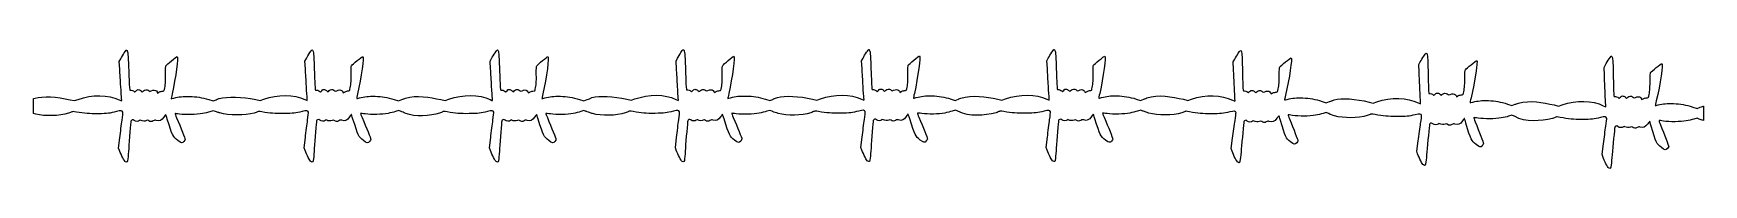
# Model space of a CAD drawing. Header units: centimetres. Extents: x -9.8 to 9.5, y 12.5 to 13.9.
import ezdxf

# ---------------------------------------------------------------- set-up
doc = ezdxf.new("R2010")
doc.units = ezdxf.units.CM
doc.header["$MEASUREMENT"] = 0
doc.layers.add('Layer 1', color=7, linetype='Continuous')

msp = doc.modelspace()

# ---------------------------------------------------------------- linework, layer by layer
at = {"layer": 'Layer 1'}
msp.add_open_spline([(-0.17819, 13.88715), (-0.18226, 13.88598), (-0.18798, 13.87705), (-0.20299, 13.8549), (-0.20299, 13.8549), (-0.21648, 13.83501), (-0.23535, 13.80441), (-0.24434, 13.7871), (-0.24434, 13.7871), (-0.24434, 13.7871), (-0.26005, 13.75568), (-0.26005, 13.75568), (-0.26005, 13.75568), (-0.26005, 13.75568), (-0.25508, 13.66721), (-0.25508, 13.66721), (-0.25508, 13.66721), (-0.25206, 13.61852), (-0.24691, 13.52954), (-0.24351, 13.46878), (-0.24351, 13.46878), (-0.24011, 13.40801), (-0.23604, 13.34558), (-0.23441, 13.3307), (-0.23441, 13.3307), (-0.23279, 13.31582), (-0.23214, 13.30426), (-0.23359, 13.30424), (-0.23359, 13.30424), (-0.23504, 13.30422), (-0.24795, 13.30921), (-0.2617, 13.31581), (-0.2617, 13.31581), (-0.38663, 13.37586), (-0.57585, 13.37732), (-0.7363, 13.31995), (-0.7363, 13.31995), (-0.7363, 13.31995), (-0.77846, 13.30506), (-0.77846, 13.30506), (-0.77846, 13.30506), (-0.77846, 13.30506), (-0.82807, 13.31664), (-0.82807, 13.31664), (-0.82807, 13.31664), (-0.98253, 13.35178), (-1.14337, 13.35933), (-1.23156, 13.33566), (-1.23156, 13.33566), (-1.23156, 13.33566), (-1.27538, 13.31829), (-1.27538, 13.31829), (-1.27538, 13.31829), (-1.27538, 13.31829), (-1.27538, 13.31747), (-1.27538, 13.31747), (-1.27538, 13.31747), (-1.27966, 13.31585), (-1.27966, 13.316), (-1.28448, 13.31416), (-1.28448, 13.31416), (-1.28448, 13.31416), (-1.32086, 13.30093), (-1.32086, 13.30093), (-1.32086, 13.30093), (-1.32086, 13.30093), (-1.37047, 13.31581), (-1.37047, 13.31581), (-1.37047, 13.31581), (-1.451, 13.34025), (-1.51239, 13.35048), (-1.59206, 13.35219), (-1.59206, 13.35219), (-1.66689, 13.3538), (-1.71496, 13.34866), (-1.77148, 13.33318), (-1.77148, 13.33318), (-1.78884, 13.32842), (-1.80315, 13.32518), (-1.80372, 13.32574), (-1.80372, 13.32574), (-1.80429, 13.32629), (-1.79965, 13.35046), (-1.79298, 13.38031), (-1.79298, 13.38031), (-1.7508, 13.56874), (-1.71827, 13.81134), (-1.7351, 13.81108), (-1.7351, 13.81108), (-1.74243, 13.81097), (-1.85502, 13.71645), (-1.86326, 13.70359), (-1.86326, 13.70359), (-1.86837, 13.6956), (-1.86909, 13.67537), (-1.86822, 13.60024), (-1.86822, 13.60024), (-1.86721, 13.51341), (-1.86993, 13.48239), (-1.88145, 13.4324), (-1.88145, 13.4324), (-1.88559, 13.41442), (-1.88519, 13.41487), (-1.90873, 13.41255), (-1.90873, 13.41255), (-1.92365, 13.41108), (-1.93716, 13.40622), (-1.94511, 13.40015), (-1.94511, 13.40015), (-1.96004, 13.38875), (-1.96234, 13.38884), (-1.96247, 13.39767), (-1.96247, 13.39767), (-1.96253, 13.40135), (-1.96728, 13.40927), (-1.97322, 13.41503), (-1.97322, 13.41503), (-1.98659, 13.42799), (-2.01092, 13.42869), (-2.03358, 13.41669), (-2.03358, 13.41669), (-2.049, 13.40852), (-2.04946, 13.40807), (-2.05673, 13.41586), (-2.05673, 13.41586), (-2.06907, 13.42907), (-2.09194, 13.43329), (-2.10882, 13.42495), (-2.10882, 13.42495), (-2.11679, 13.42102), (-2.12627, 13.41401), (-2.12949, 13.40924), (-2.12949, 13.40924), (-2.1352, 13.40082), (-2.13554, 13.40032), (-2.14768, 13.41338), (-2.14768, 13.41338), (-2.15583, 13.42214), (-2.16597, 13.42756), (-2.17662, 13.42909), (-2.17662, 13.42909), (-2.19128, 13.43118), (-2.19428, 13.43001), (-2.20721, 13.41586), (-2.20721, 13.41586), (-2.22129, 13.40046), (-2.22207, 13.40042), (-2.22954, 13.40842), (-2.22954, 13.40842), (-2.23873, 13.41827), (-2.26405, 13.42718), (-2.27501, 13.42413), (-2.27501, 13.42413), (-2.28237, 13.42208), (-2.28325, 13.42612), (-2.28659, 13.4911), (-2.28659, 13.4911), (-2.28856, 13.52954), (-2.29167, 13.61618), (-2.29403, 13.68292), (-2.29403, 13.68292), (-2.2994, 13.83491), (-2.30264, 13.86907), (-2.31222, 13.88053), (-2.31222, 13.88053), (-2.31945, 13.88918), (-2.32045, 13.88869), (-2.34447, 13.85325), (-2.34447, 13.85325), (-2.35795, 13.83335), (-2.37599, 13.80275), (-2.38498, 13.78545), (-2.38498, 13.78545), (-2.38498, 13.78545), (-2.40152, 13.75403), (-2.40152, 13.75403), (-2.40152, 13.75403), (-2.40152, 13.75403), (-2.39573, 13.66556), (-2.39573, 13.66556), (-2.39573, 13.66556), (-2.3927, 13.61687), (-2.38755, 13.52706), (-2.38415, 13.4663), (-2.38415, 13.4663), (-2.38076, 13.40553), (-2.37668, 13.34392), (-2.37506, 13.32904), (-2.37506, 13.32904), (-2.37343, 13.31416), (-2.37361, 13.30178), (-2.37506, 13.30176), (-2.37506, 13.30176), (-2.37651, 13.30174), (-2.3886, 13.30755), (-2.40234, 13.31416), (-2.40234, 13.31416), (-2.52728, 13.3742), (-2.71649, 13.37567), (-2.87694, 13.31829), (-2.87694, 13.31829), (-2.87694, 13.31829), (-2.91911, 13.30341), (-2.91911, 13.30341), (-2.91911, 13.30341), (-2.91911, 13.30341), (-2.96872, 13.31499), (-2.96872, 13.31499), (-2.96872, 13.31499), (-3.12317, 13.35013), (-3.28402, 13.35767), (-3.37221, 13.334), (-3.37221, 13.334), (-3.37221, 13.334), (-3.40115, 13.3216), (-3.40115, 13.3216), (-3.40115, 13.3216), (-3.40727, 13.31943), (-3.41386, 13.31725), (-3.42843, 13.31168), (-3.42843, 13.31168), (-3.42843, 13.31168), (-3.46481, 13.29762), (-3.46481, 13.29762), (-3.46481, 13.29762), (-3.46481, 13.29762), (-3.51442, 13.31251), (-3.51442, 13.31251), (-3.51442, 13.31251), (-3.59495, 13.33694), (-3.65634, 13.34718), (-3.73601, 13.34889), (-3.73601, 13.34889), (-3.81084, 13.35049), (-3.85891, 13.34535), (-3.91543, 13.32987), (-3.91543, 13.32987), (-3.93279, 13.32512), (-3.9471, 13.32187), (-3.94768, 13.32243), (-3.94768, 13.32243), (-3.94825, 13.32298), (-3.94361, 13.34798), (-3.93693, 13.37783), (-3.93693, 13.37783), (-3.89475, 13.56626), (-3.86223, 13.80803), (-3.87905, 13.80777), (-3.87905, 13.80777), (-3.88638, 13.80766), (-3.99897, 13.71315), (-4.00721, 13.70029), (-4.00721, 13.70029), (-4.01232, 13.69229), (-4.01386, 13.67289), (-4.01299, 13.59776), (-4.01299, 13.59776), (-4.01199, 13.51093), (-4.01388, 13.47991), (-4.0254, 13.42992), (-4.0254, 13.42992), (-4.02954, 13.41194), (-4.02997, 13.41157), (-4.05351, 13.40924), (-4.05351, 13.40924), (-4.06843, 13.40777), (-4.08112, 13.40374), (-4.08906, 13.39767), (-4.08906, 13.39767), (-4.10399, 13.38627), (-4.10629, 13.38553), (-4.10643, 13.39436), (-4.10643, 13.39436), (-4.10648, 13.39805), (-4.11123, 13.40596), (-4.11717, 13.41172), (-4.11717, 13.41172), (-4.13055, 13.42469), (-4.15487, 13.42538), (-4.17753, 13.41338), (-4.17753, 13.41338), (-4.19295, 13.40521), (-4.19341, 13.40559), (-4.20068, 13.41338), (-4.20068, 13.41338), (-4.21302, 13.42659), (-4.23672, 13.42998), (-4.2536, 13.42165), (-4.2536, 13.42165), (-4.26156, 13.41772), (-4.27022, 13.4107), (-4.27344, 13.40594), (-4.27344, 13.40594), (-4.27915, 13.39751), (-4.27949, 13.39784), (-4.29163, 13.4109), (-4.29163, 13.4109), (-4.29978, 13.41966), (-4.30992, 13.42508), (-4.32057, 13.42661), (-4.32057, 13.42661), (-4.33523, 13.4287), (-4.33823, 13.42753), (-4.35117, 13.41338), (-4.35117, 13.41338), (-4.36525, 13.39798), (-4.36603, 13.39712), (-4.37349, 13.40511), (-4.37349, 13.40511), (-4.38269, 13.41496), (-4.408, 13.42387), (-4.41896, 13.42082), (-4.41896, 13.42082), (-4.42632, 13.41877), (-4.42721, 13.42364), (-4.43054, 13.48862), (-4.43054, 13.48862), (-4.43251, 13.52706), (-4.43645, 13.61288), (-4.43881, 13.67962), (-4.43881, 13.67962), (-4.44418, 13.8316), (-4.44742, 13.86659), (-4.457, 13.87805), (-4.457, 13.87805), (-4.46423, 13.8867), (-4.4644, 13.88538), (-4.48842, 13.84994), (-4.48842, 13.84994), (-4.5019, 13.83005), (-4.52077, 13.80027), (-4.52976, 13.78297), (-4.52976, 13.78297), (-4.52976, 13.78297), (-4.54547, 13.75155), (-4.54547, 13.75155), (-4.54547, 13.75155), (-4.54547, 13.75155), (-4.54051, 13.66308), (-4.54051, 13.66308), (-4.54051, 13.66308), (-4.53748, 13.61439), (-4.53233, 13.52458), (-4.52893, 13.46381), (-4.52893, 13.46381), (-4.52553, 13.40305), (-4.52064, 13.34144), (-4.51901, 13.32656), (-4.51901, 13.32656), (-4.51738, 13.31168), (-4.51756, 13.2993), (-4.51901, 13.29928), (-4.51901, 13.29928), (-4.52046, 13.29925), (-4.53255, 13.30425), (-4.5463, 13.31085), (-4.5463, 13.31085), (-4.67123, 13.3709), (-4.86127, 13.37319), (-5.02172, 13.31581), (-5.02172, 13.31581), (-5.02172, 13.31581), (-5.06306, 13.3001), (-5.06306, 13.3001), (-5.06306, 13.3001), (-5.06306, 13.3001), (-5.1135, 13.31168), (-5.1135, 13.31168), (-5.1135, 13.31168), (-5.24449, 13.33674), (-5.39263, 13.36758), (-5.5236, 13.32656), (-5.5236, 13.32656), (-5.52389, 13.32656), (-5.53483, 13.32254), (-5.54014, 13.32077), (-5.54014, 13.32077), (-5.54179, 13.32017), (-5.54345, 13.31975), (-5.5451, 13.31912), (-5.5451, 13.31912), (-5.55297, 13.31644), (-5.55603, 13.3154), (-5.56577, 13.31168), (-5.56577, 13.31168), (-5.56577, 13.31168), (-5.60215, 13.29762), (-5.60215, 13.29762), (-5.60215, 13.29762), (-5.60215, 13.29762), (-5.65176, 13.31333), (-5.65176, 13.31333), (-5.65176, 13.31333), (-5.73229, 13.33777), (-5.79368, 13.34718), (-5.87335, 13.34889), (-5.87335, 13.34889), (-5.94818, 13.35049), (-5.99625, 13.34535), (-6.05277, 13.32987), (-6.05277, 13.32987), (-6.07013, 13.32512), (-6.08444, 13.32187), (-6.08501, 13.32243), (-6.08501, 13.32243), (-6.08558, 13.32298), (-6.08094, 13.34798), (-6.07426, 13.37783), (-6.07426, 13.37783), (-6.03209, 13.56626), (-5.99956, 13.80803), (-6.01639, 13.80777), (-6.01639, 13.80777), (-6.02372, 13.80766), (-6.13631, 13.71397), (-6.14454, 13.70111), (-6.14454, 13.70111), (-6.14966, 13.69312), (-6.15037, 13.67289), (-6.14951, 13.59776), (-6.14951, 13.59776), (-6.1485, 13.51093), (-6.15122, 13.47991), (-6.16273, 13.42992), (-6.16273, 13.42992), (-6.16687, 13.41194), (-6.16648, 13.41239), (-6.19002, 13.41007), (-6.19002, 13.41007), (-6.20494, 13.4086), (-6.21845, 13.40374), (-6.2264, 13.39767), (-6.2264, 13.39767), (-6.24133, 13.38627), (-6.24363, 13.38636), (-6.24376, 13.39519), (-6.24376, 13.39519), (-6.24382, 13.39887), (-6.24857, 13.40596), (-6.25451, 13.41172), (-6.25451, 13.41172), (-6.26788, 13.42469), (-6.29221, 13.42538), (-6.31487, 13.41338), (-6.31487, 13.41338), (-6.33029, 13.40521), (-6.33075, 13.40559), (-6.33802, 13.41338), (-6.33802, 13.41338), (-6.35036, 13.42659), (-6.37323, 13.42998), (-6.39011, 13.42165), (-6.39011, 13.42165), (-6.39807, 13.41772), (-6.40755, 13.4107), (-6.41078, 13.40594), (-6.41078, 13.40594), (-6.41649, 13.39751), (-6.41683, 13.39784), (-6.42897, 13.4109), (-6.42897, 13.4109), (-6.43712, 13.41966), (-6.44726, 13.42508), (-6.45791, 13.42661), (-6.45791, 13.42661), (-6.47257, 13.4287), (-6.47557, 13.42753), (-6.4885, 13.41338), (-6.4885, 13.41338), (-6.50258, 13.39798), (-6.50336, 13.39794), (-6.51083, 13.40594), (-6.51083, 13.40594), (-6.52002, 13.41579), (-6.54534, 13.42387), (-6.5563, 13.42082), (-6.5563, 13.42082), (-6.56366, 13.41877), (-6.56454, 13.42364), (-6.56788, 13.48862), (-6.56788, 13.48862), (-6.56985, 13.52706), (-6.57296, 13.61288), (-6.57532, 13.67962), (-6.57532, 13.67962), (-6.58069, 13.8316), (-6.58393, 13.86659), (-6.59351, 13.87805), (-6.59351, 13.87805), (-6.60074, 13.8867), (-6.60174, 13.88621), (-6.62576, 13.85077), (-6.62576, 13.85077), (-6.63924, 13.83087), (-6.65728, 13.80027), (-6.66627, 13.78297), (-6.66627, 13.78297), (-6.66627, 13.78297), (-6.68281, 13.75155), (-6.68281, 13.75155), (-6.68281, 13.75155), (-6.68281, 13.75155), (-6.67702, 13.66308), (-6.67702, 13.66308), (-6.67702, 13.66308), (-6.67399, 13.61439), (-6.66884, 13.52458), (-6.66544, 13.46381), (-6.66544, 13.46381), (-6.66204, 13.40305), (-6.65797, 13.34144), (-6.65635, 13.32656), (-6.65635, 13.32656), (-6.65472, 13.31168), (-6.6549, 13.2993), (-6.65635, 13.29928), (-6.65635, 13.29928), (-6.6578, 13.29925), (-6.66988, 13.30507), (-6.68363, 13.31168), (-6.68363, 13.31168), (-6.80857, 13.37172), (-6.99778, 13.37319), (-7.15823, 13.31581), (-7.15823, 13.31581), (-7.15823, 13.31581), (-7.2004, 13.30093), (-7.2004, 13.30093), (-7.2004, 13.30093), (-7.2004, 13.30093), (-7.25001, 13.31168), (-7.25001, 13.31168), (-7.25001, 13.31168), (-7.40356, 13.34662), (-7.58131, 13.34734), (-7.67003, 13.32408), (-7.67003, 13.32408), (-7.67007, 13.32408), (-7.67158, 13.32328), (-7.67169, 13.32325), (-7.67169, 13.32325), (-7.67378, 13.32271), (-7.68834, 13.31726), (-7.70724, 13.31003), (-7.70724, 13.31003), (-7.70724, 13.31003), (-7.74279, 13.29597), (-7.74279, 13.29597), (-7.74279, 13.29597), (-7.74279, 13.29597), (-7.7924, 13.31085), (-7.7924, 13.31085), (-7.7924, 13.31085), (-7.87293, 13.33529), (-7.93432, 13.34552), (-8.01399, 13.34723), (-8.01399, 13.34723), (-8.08882, 13.34884), (-8.13689, 13.3437), (-8.19341, 13.32822), (-8.19341, 13.32822), (-8.21077, 13.32346), (-8.22591, 13.32022), (-8.22648, 13.32077), (-8.22648, 13.32077), (-8.22705, 13.32133), (-8.22159, 13.34633), (-8.21491, 13.37617), (-8.21491, 13.37617), (-8.17273, 13.56461), (-8.14021, 13.80638), (-8.15703, 13.80612), (-8.15703, 13.80612), (-8.16436, 13.80601), (-8.27696, 13.71149), (-8.28519, 13.69863), (-8.28519, 13.69863), (-8.29031, 13.69064), (-8.29185, 13.67124), (-8.29098, 13.59611), (-8.29098, 13.59611), (-8.28997, 13.50928), (-8.29186, 13.47825), (-8.30338, 13.42826), (-8.30338, 13.42826), (-8.30752, 13.41029), (-8.30795, 13.40991), (-8.33149, 13.40759), (-8.33149, 13.40759), (-8.34641, 13.40612), (-8.35993, 13.40208), (-8.36787, 13.39602), (-8.36787, 13.39602), (-8.3828, 13.38461), (-8.3851, 13.38388), (-8.38523, 13.39271), (-8.38523, 13.39271), (-8.38529, 13.39639), (-8.39004, 13.40431), (-8.39598, 13.41007), (-8.39598, 13.41007), (-8.40936, 13.42303), (-8.43285, 13.42373), (-8.45551, 13.41172), (-8.45551, 13.41172), (-8.47093, 13.40356), (-8.47139, 13.40394), (-8.47867, 13.41172), (-8.47867, 13.41172), (-8.491, 13.42494), (-8.5147, 13.42833), (-8.53158, 13.41999), (-8.53158, 13.41999), (-8.53955, 13.41606), (-8.5482, 13.40905), (-8.55143, 13.40428), (-8.55143, 13.40428), (-8.55713, 13.39586), (-8.5583, 13.39619), (-8.57044, 13.40924), (-8.57044, 13.40924), (-8.57859, 13.41801), (-8.5879, 13.42343), (-8.59855, 13.42495), (-8.59855, 13.42495), (-8.61321, 13.42705), (-8.61704, 13.42588), (-8.62997, 13.41172), (-8.62997, 13.41172), (-8.64405, 13.39632), (-8.64401, 13.39629), (-8.65147, 13.40428), (-8.65147, 13.40428), (-8.66067, 13.41413), (-8.68598, 13.42222), (-8.69695, 13.41917), (-8.69695, 13.41917), (-8.7043, 13.41712), (-8.70519, 13.42198), (-8.70852, 13.48697), (-8.70852, 13.48697), (-8.71049, 13.5254), (-8.71443, 13.61122), (-8.71679, 13.67796), (-8.71679, 13.67796), (-8.72216, 13.82995), (-8.7254, 13.86494), (-8.73498, 13.8764), (-8.73498, 13.8764), (-8.74221, 13.88505), (-8.74238, 13.88455), (-8.7664, 13.84911), (-8.7664, 13.84911), (-8.77988, 13.82922), (-8.79875, 13.79862), (-8.80774, 13.78131), (-8.80774, 13.78131), (-8.80774, 13.78131), (-8.82428, 13.7499), (-8.82428, 13.7499), (-8.82428, 13.7499), (-8.82428, 13.7499), (-8.81849, 13.66143), (-8.81849, 13.66143), (-8.81849, 13.66143), (-8.81546, 13.61274), (-8.81031, 13.52292), (-8.80691, 13.46216), (-8.80691, 13.46216), (-8.80352, 13.4014), (-8.79945, 13.33979), (-8.79782, 13.32491), (-8.79782, 13.32491), (-8.79619, 13.31003), (-8.79554, 13.29765), (-8.79699, 13.29762), (-8.79699, 13.29762), (-8.79844, 13.2976), (-8.81136, 13.30259), (-8.8251, 13.3092), (-8.8251, 13.3092), (-8.95004, 13.36924), (-9.13925, 13.37153), (-9.2997, 13.31416), (-9.2997, 13.31416), (-9.2997, 13.31416), (-9.34187, 13.29928), (-9.34187, 13.29928), (-9.34187, 13.29928), (-9.34187, 13.29928), (-9.39148, 13.31003), (-9.39148, 13.31003), (-9.39148, 13.31003), (-9.54593, 13.34517), (-9.70678, 13.35271), (-9.79497, 13.32904), (-9.79497, 13.32904), (-9.79497, 13.32904), (-9.81481, 13.32408), (-9.81481, 13.32408), (-9.81481, 13.32408), (-9.81481, 13.32408), (-9.81316, 13.23809), (-9.81316, 13.23809), (-9.81316, 13.23809), (-9.81316, 13.23809), (-9.81233, 13.1521), (-9.81233, 13.1521), (-9.81233, 13.1521), (-9.81233, 13.1521), (-9.7867, 13.14549), (-9.7867, 13.14549), (-9.7867, 13.14549), (-9.6847, 13.11739), (-9.51142, 13.12161), (-9.40884, 13.15458), (-9.40884, 13.15458), (-9.39328, 13.15959), (-9.37673, 13.16611), (-9.37163, 13.16947), (-9.37163, 13.16947), (-9.36367, 13.17472), (-9.35635, 13.17433), (-9.31954, 13.16781), (-9.31954, 13.16781), (-9.2237, 13.15082), (-9.17082, 13.14737), (-9.06654, 13.1488), (-9.06654, 13.1488), (-8.95924, 13.15026), (-8.93228, 13.15317), (-8.85487, 13.1736), (-8.85487, 13.1736), (-8.80563, 13.1866), (-8.78781, 13.18464), (-8.78294, 13.16616), (-8.78294, 13.16616), (-8.78158, 13.16102), (-8.78564, 13.11979), (-8.79203, 13.07438), (-8.79203, 13.07438), (-8.79842, 13.02897), (-8.80999, 12.93821), (-8.81766, 12.87264), (-8.81766, 12.87264), (-8.81766, 12.87264), (-8.83172, 12.75357), (-8.83172, 12.75357), (-8.83172, 12.75357), (-8.83172, 12.75357), (-8.82097, 12.72464), (-8.82097, 12.72464), (-8.82097, 12.72464), (-8.80225, 12.67362), (-8.7642, 12.60157), (-8.75317, 12.59648), (-8.75317, 12.59648), (-8.73102, 12.58625), (-8.72965, 12.58901), (-8.72506, 12.63203), (-8.72506, 12.63203), (-8.7227, 12.65413), (-8.71797, 12.70601), (-8.71514, 12.74779), (-8.71514, 12.74779), (-8.70878, 12.84148), (-8.69195, 13.05095), (-8.68951, 13.06446), (-8.68951, 13.06446), (-8.68849, 13.07004), (-8.68248, 13.07604), (-8.67628, 13.07852), (-8.67628, 13.07852), (-8.66712, 13.08216), (-8.66315, 13.08075), (-8.6523, 13.0719), (-8.6523, 13.0719), (-8.63572, 13.05838), (-8.60222, 13.05763), (-8.58946, 13.07025), (-8.58946, 13.07025), (-8.58236, 13.07727), (-8.58074, 13.07763), (-8.57292, 13.07273), (-8.57292, 13.07273), (-8.55751, 13.06306), (-8.5255, 13.06143), (-8.51008, 13.06942), (-8.51008, 13.06942), (-8.49727, 13.07606), (-8.49537, 13.07621), (-8.48445, 13.06859), (-8.48445, 13.06859), (-8.46512, 13.05512), (-8.45275, 13.05441), (-8.43154, 13.06611), (-8.43154, 13.06611), (-8.41416, 13.0757), (-8.41054, 13.07579), (-8.39681, 13.07107), (-8.39681, 13.07107), (-8.36008, 13.05846), (-8.33858, 13.06824), (-8.30834, 13.11076), (-8.30834, 13.11076), (-8.29758, 13.12589), (-8.28898, 13.13917), (-8.2885, 13.1397), (-8.2885, 13.1397), (-8.28801, 13.14023), (-8.27983, 13.11531), (-8.27031, 13.08513), (-8.27031, 13.08513), (-8.20923, 12.89149), (-8.20605, 12.88644), (-8.14794, 12.84039), (-8.14794, 12.84039), (-8.10767, 12.80848), (-8.09713, 12.80675), (-8.07766, 12.82964), (-8.07766, 12.82964), (-8.07039, 12.83818), (-8.06431, 12.84916), (-8.06443, 12.85445), (-8.06443, 12.85445), (-8.06461, 12.86309), (-8.11359, 12.98585), (-8.16365, 13.10249), (-8.16365, 13.10249), (-8.1741, 13.12686), (-8.1814, 13.14837), (-8.18018, 13.14962), (-8.18018, 13.14962), (-8.17897, 13.15087), (-8.15608, 13.14843), (-8.12892, 13.14466), (-8.12892, 13.14466), (-8.05756, 13.13475), (-7.93199, 13.1373), (-7.86516, 13.15045), (-7.86516, 13.15045), (-7.83782, 13.15583), (-7.79873, 13.16567), (-7.77835, 13.17195), (-7.77835, 13.17195), (-7.77835, 13.17195), (-7.74114, 13.18352), (-7.74114, 13.18352), (-7.74114, 13.18352), (-7.74114, 13.18352), (-7.71551, 13.1736), (-7.71551, 13.1736), (-7.71551, 13.1736), (-7.70133, 13.16815), (-7.68406, 13.16272), (-7.67747, 13.1612), (-7.67747, 13.1612), (-7.67747, 13.1612), (-7.67003, 13.15954), (-7.67003, 13.15954), (-7.67003, 13.15954), (-7.67003, 13.15954), (-7.6659, 13.15789), (-7.6659, 13.15789), (-7.6659, 13.15789), (-7.6659, 13.15789), (-7.6659, 13.15872), (-7.6659, 13.15872), (-7.6659, 13.15872), (-7.5636, 13.12998), (-7.36953, 13.12367), (-7.2682, 13.15624), (-7.2682, 13.15624), (-7.25263, 13.16124), (-7.23526, 13.16776), (-7.23016, 13.17112), (-7.23016, 13.17112), (-7.2222, 13.17637), (-7.21487, 13.17682), (-7.17807, 13.17029), (-7.17807, 13.17029), (-7.08223, 13.15331), (-7.02935, 13.14902), (-6.92507, 13.15045), (-6.92507, 13.15045), (-6.81777, 13.15192), (-6.79081, 13.15482), (-6.7134, 13.17525), (-6.7134, 13.17525), (-6.66416, 13.18825), (-6.64717, 13.18629), (-6.64229, 13.16781), (-6.64229, 13.16781), (-6.64094, 13.16267), (-6.645, 13.12145), (-6.65139, 13.07603), (-6.65139, 13.07603), (-6.65777, 13.03062), (-6.66934, 12.93986), (-6.67702, 12.87429), (-6.67702, 12.87429), (-6.67702, 12.87429), (-6.69025, 12.75523), (-6.69025, 12.75523), (-6.69025, 12.75523), (-6.69025, 12.75523), (-6.68033, 12.72712), (-6.68033, 12.72712), (-6.68033, 12.72712), (-6.6616, 12.6761), (-6.62356, 12.60405), (-6.61253, 12.59896), (-6.61253, 12.59896), (-6.59038, 12.58873), (-6.58818, 12.59067), (-6.58359, 12.63368), (-6.58359, 12.63368), (-6.58123, 12.65578), (-6.57733, 12.70849), (-6.57449, 12.75027), (-6.57449, 12.75027), (-6.56813, 12.84396), (-6.55048, 13.05261), (-6.54803, 13.06611), (-6.54803, 13.06611), (-6.54702, 13.07169), (-6.54184, 13.0777), (-6.53563, 13.08017), (-6.53563, 13.08017), (-6.52648, 13.08381), (-6.52168, 13.0824), (-6.51083, 13.07355), (-6.51083, 13.07355), (-6.49425, 13.06004), (-6.46157, 13.05928), (-6.44882, 13.0719), (-6.44882, 13.0719), (-6.44171, 13.07893), (-6.43927, 13.07928), (-6.43145, 13.07438), (-6.43145, 13.07438), (-6.41603, 13.06472), (-6.38402, 13.06308), (-6.36861, 13.07107), (-6.36861, 13.07107), (-6.3558, 13.07771), (-6.35473, 13.07786), (-6.34381, 13.07025), (-6.34381, 13.07025), (-6.32447, 13.05677), (-6.3121, 13.05606), (-6.29089, 13.06777), (-6.29089, 13.06777), (-6.27352, 13.07736), (-6.2699, 13.07827), (-6.25617, 13.07355), (-6.25617, 13.07355), (-6.21944, 13.06094), (-6.19794, 13.06989), (-6.1677, 13.11242), (-6.1677, 13.11242), (-6.15694, 13.12755), (-6.14751, 13.14083), (-6.14702, 13.14135), (-6.14702, 13.14135), (-6.14654, 13.14188), (-6.13835, 13.11779), (-6.12883, 13.08761), (-6.12883, 13.08761), (-6.06776, 12.89398), (-6.06541, 12.8881), (-6.00729, 12.84204), (-6.00729, 12.84204), (-5.96702, 12.81013), (-5.95566, 12.8084), (-5.93618, 12.8313), (-5.93618, 12.8313), (-5.92892, 12.83984), (-5.92284, 12.85165), (-5.92296, 12.85693), (-5.92296, 12.85693), (-5.92314, 12.86557), (-5.97295, 12.9875), (-6.023, 13.10415), (-6.023, 13.10415), (-6.03346, 13.12851), (-6.04075, 13.15002), (-6.03954, 13.15128), (-6.03954, 13.15128), (-6.03832, 13.15253), (-6.01461, 13.15009), (-5.98745, 13.14631), (-5.98745, 13.14631), (-5.91609, 13.1364), (-5.79052, 13.13978), (-5.72369, 13.15293), (-5.72369, 13.15293), (-5.69635, 13.15831), (-5.65726, 13.16732), (-5.63687, 13.1736), (-5.63687, 13.1736), (-5.63687, 13.1736), (-5.60049, 13.18518), (-5.60049, 13.18518), (-5.60049, 13.18518), (-5.60049, 13.18518), (-5.57404, 13.17525), (-5.57404, 13.17525), (-5.57404, 13.17525), (-5.56255, 13.17084), (-5.54172, 13.15998), (-5.51947, 13.1521), (-5.51947, 13.1521), (-5.41476, 13.11007), (-5.23344, 13.12327), (-5.13086, 13.15624), (-5.13086, 13.15624), (-5.1153, 13.16124), (-5.09875, 13.16776), (-5.09365, 13.17112), (-5.09365, 13.17112), (-5.08568, 13.17637), (-5.07836, 13.17599), (-5.04156, 13.16947), (-5.04156, 13.16947), (-4.94572, 13.15248), (-4.89201, 13.1482), (-4.78773, 13.14962), (-4.78773, 13.14962), (-4.68043, 13.15109), (-4.65429, 13.15482), (-4.57689, 13.17525), (-4.57689, 13.17525), (-4.52765, 13.18825), (-4.50983, 13.18629), (-4.50495, 13.16781), (-4.50495, 13.16781), (-4.5036, 13.16267), (-4.50766, 13.12145), (-4.51405, 13.07603), (-4.51405, 13.07603), (-4.52044, 13.03062), (-4.53201, 12.93986), (-4.53968, 12.87429), (-4.53968, 12.87429), (-4.53968, 12.87429), (-4.55374, 12.75523), (-4.55374, 12.75523), (-4.55374, 12.75523), (-4.55374, 12.75523), (-4.54299, 12.72629), (-4.54299, 12.72629), (-4.54299, 12.72629), (-4.52426, 12.67527), (-4.48622, 12.60323), (-4.47519, 12.59813), (-4.47519, 12.59813), (-4.45304, 12.5879), (-4.45085, 12.59067), (-4.44625, 12.63368), (-4.44625, 12.63368), (-4.44389, 12.65578), (-4.43999, 12.70766), (-4.43715, 12.74944), (-4.43715, 12.74944), (-4.43079, 12.84314), (-4.41397, 13.05178), (-4.41152, 13.06529), (-4.41152, 13.06529), (-4.41051, 13.07087), (-4.4045, 13.0777), (-4.39829, 13.08017), (-4.39829, 13.08017), (-4.38914, 13.08381), (-4.38517, 13.0824), (-4.37432, 13.07355), (-4.37432, 13.07355), (-4.35774, 13.06004), (-4.32424, 13.05928), (-4.31148, 13.0719), (-4.31148, 13.0719), (-4.30437, 13.07893), (-4.30193, 13.07928), (-4.29411, 13.07438), (-4.29411, 13.07438), (-4.2787, 13.06472), (-4.24751, 13.06308), (-4.2321, 13.07107), (-4.2321, 13.07107), (-4.21929, 13.07771), (-4.21739, 13.07786), (-4.20647, 13.07025), (-4.20647, 13.07025), (-4.18714, 13.05677), (-4.17476, 13.05606), (-4.15355, 13.06777), (-4.15355, 13.06777), (-4.13618, 13.07735), (-4.13256, 13.07744), (-4.11883, 13.07273), (-4.11883, 13.07273), (-4.0821, 13.06011), (-4.0606, 13.06989), (-4.03036, 13.11242), (-4.03036, 13.11242), (-4.0196, 13.12755), (-4.01017, 13.14083), (-4.00969, 13.14135), (-4.00969, 13.14135), (-4.0092, 13.14188), (-4.00102, 13.11697), (-3.9915, 13.08678), (-3.9915, 13.08678), (-3.93043, 12.89315), (-3.92807, 12.8881), (-3.86995, 12.84204), (-3.86995, 12.84204), (-3.82969, 12.81013), (-3.81832, 12.8084), (-3.79885, 12.8313), (-3.79885, 12.8313), (-3.79158, 12.83984), (-3.78633, 12.85082), (-3.78645, 12.8561), (-3.78645, 12.8561), (-3.78663, 12.86474), (-3.83561, 12.9875), (-3.88566, 13.10415), (-3.88566, 13.10415), (-3.89612, 13.12851), (-3.90341, 13.1492), (-3.9022, 13.15045), (-3.9022, 13.15045), (-3.90099, 13.1517), (-3.8781, 13.15009), (-3.85094, 13.14631), (-3.85094, 13.14631), (-3.77958, 13.1364), (-3.65401, 13.13896), (-3.58718, 13.1521), (-3.58718, 13.1521), (-3.55984, 13.15748), (-3.52075, 13.16732), (-3.50036, 13.1736), (-3.50036, 13.1736), (-3.50036, 13.1736), (-3.46316, 13.18518), (-3.46316, 13.18518), (-3.46316, 13.18518), (-3.46316, 13.18518), (-3.43753, 13.17525), (-3.43753, 13.17525), (-3.43753, 13.17525), (-3.4332, 13.17359), (-3.43043, 13.1727), (-3.42595, 13.17112), (-3.42595, 13.17112), (-3.41576, 13.16751), (-3.40407, 13.16308), (-3.39949, 13.16202), (-3.39949, 13.16202), (-3.38785, 13.15794), (-3.37641, 13.1531), (-3.36477, 13.14962), (-3.36477, 13.14962), (-3.26277, 13.12152), (-3.08948, 13.12575), (-2.98691, 13.15872), (-2.98691, 13.15872), (-2.97134, 13.16372), (-2.95397, 13.17107), (-2.94887, 13.17443), (-2.94887, 13.17443), (-2.94091, 13.17968), (-2.93359, 13.1793), (-2.89678, 13.17277), (-2.89678, 13.17277), (-2.80094, 13.15579), (-2.74806, 13.1515), (-2.64378, 13.15293), (-2.64378, 13.15293), (-2.53648, 13.1544), (-2.50952, 13.1573), (-2.43211, 13.17773), (-2.43211, 13.17773), (-2.38287, 13.19073), (-2.36588, 13.1896), (-2.361, 13.17112), (-2.361, 13.17112), (-2.35965, 13.16598), (-2.36371, 13.12393), (-2.3701, 13.07852), (-2.3701, 13.07852), (-2.37648, 13.0331), (-2.38806, 12.94234), (-2.39573, 12.87677), (-2.39573, 12.87677), (-2.39573, 12.87677), (-2.40896, 12.75771), (-2.40896, 12.75771), (-2.40896, 12.75771), (-2.40896, 12.75771), (-2.39904, 12.7296), (-2.39904, 12.7296), (-2.39904, 12.7296), (-2.38031, 12.67858), (-2.34227, 12.60653), (-2.33124, 12.60144), (-2.33124, 12.60144), (-2.30909, 12.59121), (-2.30689, 12.59315), (-2.3023, 12.63617), (-2.3023, 12.63617), (-2.29994, 12.65826), (-2.29604, 12.71097), (-2.2932, 12.75275), (-2.2932, 12.75275), (-2.28684, 12.84644), (-2.26919, 13.05509), (-2.26674, 13.06859), (-2.26674, 13.06859), (-2.26573, 13.07417), (-2.26055, 13.08018), (-2.25434, 13.08265), (-2.25434, 13.08265), (-2.24519, 13.08629), (-2.24039, 13.08571), (-2.22954, 13.07686), (-2.22954, 13.07686), (-2.21296, 13.06335), (-2.18028, 13.06259), (-2.16753, 13.07521), (-2.16753, 13.07521), (-2.16042, 13.08223), (-2.15798, 13.08176), (-2.15016, 13.07686), (-2.15016, 13.07686), (-2.13475, 13.0672), (-2.10273, 13.06557), (-2.08732, 13.07355), (-2.08732, 13.07355), (-2.07451, 13.0802), (-2.07344, 13.08034), (-2.06252, 13.07273), (-2.06252, 13.07273), (-2.04318, 13.05925), (-2.03081, 13.05854), (-2.0096, 13.07025), (-2.0096, 13.07025), (-1.99223, 13.07984), (-1.98861, 13.08075), (-1.97488, 13.07603), (-1.97488, 13.07603), (-1.93815, 13.06342), (-1.91665, 13.0732), (-1.88641, 13.11572), (-1.88641, 13.11572), (-1.87565, 13.13085), (-1.86622, 13.14331), (-1.86574, 13.14383), (-1.86574, 13.14383), (-1.86525, 13.14436), (-1.85707, 13.12027), (-1.84755, 13.09009), (-1.84755, 13.09009), (-1.78647, 12.89646), (-1.78412, 12.89141), (-1.726, 12.84535), (-1.726, 12.84535), (-1.68573, 12.81344), (-1.67437, 12.81171), (-1.6549, 12.8346), (-1.6549, 12.8346), (-1.64763, 12.84315), (-1.64155, 12.85413), (-1.64167, 12.85941), (-1.64167, 12.85941), (-1.64185, 12.86805), (-1.69083, 12.99081), (-1.74089, 13.10745), (-1.74089, 13.10745), (-1.75134, 13.13182), (-1.75946, 13.15251), (-1.75825, 13.15376), (-1.75825, 13.15376), (-1.75704, 13.15501), (-1.73332, 13.15257), (-1.70616, 13.1488), (-1.70616, 13.1488), (-1.6348, 13.13888), (-1.50923, 13.14226), (-1.4424, 13.15541), (-1.4424, 13.15541), (-1.41506, 13.16079), (-1.37597, 13.17063), (-1.35559, 13.17691), (-1.35559, 13.17691), (-1.35559, 13.17691), (-1.31921, 13.18766), (-1.31921, 13.18766), (-1.31921, 13.18766), (-1.31921, 13.18766), (-1.29275, 13.17773), (-1.29275, 13.17773), (-1.29275, 13.17773), (-1.29114, 13.17712), (-1.29027, 13.1767), (-1.28861, 13.17608), (-1.28861, 13.17608), (-1.26825, 13.16504), (-1.24565, 13.15916), (-1.22329, 13.1521), (-1.22329, 13.1521), (-1.1213, 13.124), (-0.94801, 13.1274), (-0.84544, 13.16037), (-0.84544, 13.16037), (-0.82987, 13.16537), (-0.81332, 13.17272), (-0.80823, 13.17608), (-0.80823, 13.17608), (-0.80026, 13.18133), (-0.79294, 13.18095), (-0.75614, 13.17443), (-0.75614, 13.17443), (-0.6603, 13.15744), (-0.60659, 13.15316), (-0.5023, 13.15458), (-0.5023, 13.15458), (-0.39501, 13.15605), (-0.36887, 13.15978), (-0.29146, 13.18021), (-0.29146, 13.18021), (-0.24222, 13.19321), (-0.22441, 13.19125), (-0.21953, 13.17277), (-0.21953, 13.17277), (-0.21818, 13.16763), (-0.22224, 13.12641), (-0.22863, 13.081), (-0.22863, 13.081), (-0.23501, 13.03558), (-0.24658, 12.94482), (-0.25426, 12.87925), (-0.25426, 12.87925), (-0.25426, 12.87925), (-0.26831, 12.75936), (-0.26831, 12.75936), (-0.26831, 12.75936), (-0.26831, 12.75936), (-0.25757, 12.73125), (-0.25757, 12.73125), (-0.25757, 12.73125), (-0.23884, 12.68023), (-0.2008, 12.60819), (-0.18977, 12.60309), (-0.18977, 12.60309), (-0.16761, 12.59286), (-0.16625, 12.59563), (-0.16165, 12.63865), (-0.16165, 12.63865), (-0.15929, 12.66074), (-0.15457, 12.71262), (-0.15173, 12.7544), (-0.15173, 12.7544), (-0.14537, 12.8481), (-0.12855, 13.05674), (-0.1261, 13.07025), (-0.1261, 13.07025), (-0.12509, 13.07583), (-0.11908, 13.08266), (-0.11287, 13.08513), (-0.11287, 13.08513), (-0.10372, 13.08877), (-0.09975, 13.08736), (-0.08889, 13.07852), (-0.08889, 13.07852), (-0.07231, 13.065), (-0.03881, 13.06424), (-0.02605, 13.07686), (-0.02605, 13.07686), (-0.01895, 13.08389), (-0.01651, 13.08424), (-0.00869, 13.07934), (-0.00869, 13.07934), (0.00673, 13.06968), (0.03791, 13.06805), (0.05332, 13.07603), (0.05332, 13.07603), (0.06613, 13.08268), (0.06803, 13.08199), (0.07895, 13.07438), (0.07895, 13.07438), (0.09829, 13.0609), (0.11066, 13.06102), (0.13187, 13.07273), (0.13187, 13.07273), (0.14924, 13.08232), (0.15286, 13.0824), (0.1666, 13.07769), (0.1666, 13.07769), (0.20332, 13.06508), (0.22482, 13.07485), (0.25507, 13.11738), (0.25507, 13.11738), (0.26582, 13.13251), (0.27525, 13.14496), (0.27574, 13.14549), (0.27574, 13.14549), (0.27622, 13.14601), (0.28441, 13.12193), (0.29393, 13.09174), (0.29393, 13.09174), (0.355, 12.89811), (0.35735, 12.89306), (0.41547, 12.847), (0.41547, 12.847), (0.45574, 12.81509), (0.46627, 12.81337), (0.48575, 12.83626), (0.48575, 12.83626), (0.49302, 12.8448), (0.49909, 12.85578), (0.49898, 12.86106), (0.49898, 12.86106), (0.49879, 12.8697), (0.44981, 12.99246), (0.39976, 13.10911), (0.39976, 13.10911), (0.3893, 13.13347), (0.38201, 13.15416), (0.38322, 13.15541), (0.38322, 13.15541), (0.38444, 13.15666), (0.40732, 13.15505), (0.43449, 13.15128), (0.43449, 13.15128), (0.50584, 13.14137), (0.63142, 13.14392), (0.69824, 13.15706), (0.69824, 13.15706), (0.72558, 13.16244), (0.76467, 13.17228), (0.78506, 13.17856), (0.78506, 13.17856), (0.78506, 13.17856), (0.82227, 13.19014), (0.82227, 13.19014), (0.82227, 13.19014), (0.82227, 13.19014), (0.8479, 13.18021), (0.8479, 13.18021), (0.8479, 13.18021), (0.84882, 13.17986), (0.84944, 13.17974), (0.85038, 13.17939), (0.85038, 13.17939), (0.85038, 13.17939), (0.85038, 13.17856), (0.85038, 13.17856), (0.85038, 13.17856), (0.98397, 13.10809), (1.15061, 13.12776), (1.2919, 13.16037), (1.2919, 13.16037), (1.30746, 13.16537), (1.32401, 13.17272), (1.32911, 13.17608), (1.32911, 13.17608), (1.33708, 13.18133), (1.3444, 13.18095), (1.3812, 13.17443), (1.3812, 13.17443), (1.47704, 13.15744), (1.52992, 13.15316), (1.63421, 13.15458), (1.63421, 13.15458), (1.7415, 13.15605), (1.76847, 13.15896), (1.84587, 13.17939), (1.84587, 13.17939), (1.89511, 13.19238), (1.91293, 13.19042), (1.91781, 13.17195), (1.91781, 13.17195), (1.91916, 13.1668), (1.9151, 13.12558), (1.90871, 13.08017), (1.90871, 13.08017), (1.90232, 13.03476), (1.89075, 12.944), (1.88308, 12.87842), (1.88308, 12.87842), (1.88308, 12.87842), (1.86902, 12.75936), (1.86902, 12.75936), (1.86902, 12.75936), (1.86902, 12.75936), (1.87895, 12.73125), (1.87895, 12.73125), (1.87895, 12.73125), (1.89767, 12.68023), (1.93654, 12.60819), (1.94757, 12.60309), (1.94757, 12.60309), (1.96972, 12.59286), (1.97109, 12.5948), (1.97568, 12.63782), (1.97568, 12.63782), (1.97804, 12.65992), (1.98277, 12.71262), (1.98561, 12.7544), (1.98561, 12.7544), (1.99197, 12.8481), (2.00879, 13.05674), (2.01124, 13.07025), (2.01124, 13.07025), (2.01225, 13.07583), (2.01826, 13.08183), (2.02447, 13.0843), (2.02447, 13.0843), (2.03362, 13.08795), (2.03759, 13.08736), (2.04844, 13.07852), (2.04844, 13.07852), (2.06502, 13.065), (2.0977, 13.06342), (2.11046, 13.07603), (2.11046, 13.07603), (2.11756, 13.08306), (2.12001, 13.08341), (2.12782, 13.07852), (2.12782, 13.07852), (2.14324, 13.06885), (2.17525, 13.06722), (2.19066, 13.07521), (2.19066, 13.07521), (2.20347, 13.08185), (2.20537, 13.08199), (2.21629, 13.07438), (2.21629, 13.07438), (2.23562, 13.0609), (2.248, 13.0602), (2.26921, 13.0719), (2.26921, 13.0719), (2.28658, 13.08149), (2.28937, 13.0824), (2.30311, 13.07769), (2.30311, 13.07769), (2.33983, 13.06508), (2.36216, 13.07485), (2.3924, 13.11738), (2.3924, 13.11738), (2.40316, 13.13251), (2.41176, 13.14496), (2.41225, 13.14549), (2.41225, 13.14549), (2.41273, 13.14601), (2.42092, 13.12193), (2.43044, 13.09174), (2.43044, 13.09174), (2.49151, 12.89811), (2.49469, 12.89223), (2.55281, 12.84618), (2.55281, 12.84618), (2.59308, 12.81427), (2.60361, 12.81254), (2.62309, 12.83543), (2.62309, 12.83543), (2.63035, 12.84397), (2.63643, 12.85578), (2.63632, 12.86106), (2.63632, 12.86106), (2.63613, 12.8697), (2.58715, 12.99246), (2.5371, 13.10911), (2.5371, 13.10911), (2.52664, 13.13347), (2.51852, 13.15416), (2.51973, 13.15541), (2.51973, 13.15541), (2.52095, 13.15666), (2.54466, 13.15422), (2.57182, 13.15045), (2.57182, 13.15045), (2.64318, 13.14054), (2.76875, 13.14392), (2.83558, 13.15706), (2.83558, 13.15706), (2.86292, 13.16244), (2.90201, 13.17146), (2.9224, 13.17773), (2.9224, 13.17773), (2.9224, 13.17773), (2.9596, 13.18931), (2.9596, 13.18931), (2.9596, 13.18931), (2.9596, 13.18931), (2.98523, 13.17939), (2.98523, 13.17939), (2.98523, 13.17939), (2.98709, 13.17868), (2.98828, 13.17844), (2.9902, 13.17773), (2.9902, 13.17773), (2.9902, 13.17773), (3.02327, 13.16699), (3.02327, 13.16699), (3.02327, 13.16699), (3.02327, 13.16699), (3.05386, 13.15624), (3.05386, 13.15624), (3.05386, 13.15624), (3.15541, 13.12655), (3.32864, 13.12735), (3.43172, 13.15872), (3.43172, 13.15872), (3.44736, 13.16348), (3.46461, 13.17032), (3.46975, 13.1736), (3.46975, 13.1736), (3.4778, 13.17873), (3.48515, 13.17821), (3.52184, 13.17112), (3.52184, 13.17112), (3.61741, 13.15264), (3.67056, 13.14816), (3.77485, 13.14797), (3.77485, 13.14797), (3.88216, 13.14777), (3.9088, 13.15024), (3.98652, 13.16947), (3.98652, 13.16947), (4.03595, 13.1817), (4.05386, 13.17975), (4.05845, 13.1612), (4.05845, 13.1612), (4.05973, 13.15604), (4.05479, 13.11473), (4.0477, 13.06942), (4.0477, 13.06942), (4.04061, 13.02411), (4.02746, 12.93395), (4.01876, 12.8685), (4.01876, 12.8685), (4.01876, 12.8685), (4.00305, 12.74944), (4.00305, 12.74944), (4.00305, 12.74944), (4.00305, 12.74944), (4.01298, 12.7205), (4.01298, 12.7205), (4.01298, 12.7205), (4.0309, 12.6692), (4.06817, 12.59678), (4.07912, 12.59152), (4.07912, 12.59152), (4.10111, 12.58094), (4.1028, 12.5833), (4.10806, 12.62624), (4.10806, 12.62624), (4.11076, 12.6483), (4.11615, 12.70027), (4.11964, 12.742), (4.11964, 12.742), (4.12745, 12.83558), (4.14757, 13.04438), (4.15023, 13.05784), (4.15023, 13.05784), (4.15133, 13.06341), (4.15721, 13.06953), (4.16346, 13.0719), (4.16346, 13.0719), (4.17267, 13.0754), (4.17672, 13.0743), (4.18743, 13.06529), (4.18743, 13.06529), (4.2038, 13.05151), (4.23649, 13.04956), (4.24945, 13.06198), (4.24945, 13.06198), (4.25666, 13.06889), (4.25907, 13.06948), (4.26681, 13.06446), (4.26681, 13.06446), (4.28207, 13.05456), (4.31411, 13.05258), (4.32965, 13.06033), (4.32965, 13.06033), (4.34256, 13.06677), (4.34448, 13.06645), (4.35528, 13.05867), (4.35528, 13.05867), (4.3744, 13.04489), (4.38681, 13.04399), (4.4082, 13.05536), (4.4082, 13.05536), (4.42572, 13.06468), (4.42844, 13.06525), (4.4421, 13.06033), (4.4421, 13.06033), (4.47862, 13.04714), (4.50049, 13.05631), (4.53139, 13.09836), (4.53139, 13.09836), (4.54239, 13.11332), (4.5524, 13.12595), (4.55289, 13.12647), (4.55289, 13.12647), (4.55338, 13.12699), (4.56121, 13.10305), (4.57025, 13.07273), (4.57025, 13.07273), (4.62831, 12.87817), (4.63027, 12.87246), (4.68766, 12.82551), (4.68766, 12.82551), (4.72743, 12.79298), (4.73894, 12.79135), (4.75877, 12.81393), (4.75877, 12.81393), (4.76617, 12.82236), (4.77203, 12.83345), (4.772, 12.83874), (4.772, 12.83874), (4.77195, 12.84738), (4.72432, 12.97103), (4.67609, 13.08844), (4.67609, 13.08844), (4.66601, 13.11296), (4.65914, 13.13351), (4.66038, 13.13474), (4.66038, 13.13474), (4.66161, 13.13597), (4.68454, 13.13397), (4.71164, 13.12978), (4.71164, 13.12978), (4.78284, 13.11876), (4.90838, 13.11933), (4.9754, 13.13143), (4.9754, 13.13143), (5.00282, 13.13639), (5.04256, 13.14532), (5.06304, 13.15128), (5.06304, 13.15128), (5.06304, 13.15128), (5.10025, 13.16202), (5.10025, 13.16202), (5.10025, 13.16202), (5.10025, 13.16202), (5.12588, 13.1521), (5.12588, 13.1521), (5.12588, 13.1521), (5.12719, 13.15158), (5.12784, 13.15098), (5.12919, 13.15045), (5.12919, 13.15045), (5.15117, 13.13678), (5.17252, 13.13294), (5.19451, 13.12482), (5.19451, 13.12482), (5.29605, 13.09513), (5.47011, 13.09593), (5.57319, 13.1273), (5.57319, 13.1273), (5.58883, 13.13206), (5.60525, 13.1389), (5.6104, 13.14218), (5.6104, 13.14218), (5.61845, 13.14731), (5.62579, 13.14679), (5.66249, 13.1397), (5.66249, 13.1397), (5.75805, 13.12123), (5.8112, 13.11674), (5.91549, 13.11655), (5.91549, 13.11655), (6.0228, 13.11635), (6.04945, 13.11882), (6.12716, 13.13805), (6.12716, 13.13805), (6.1766, 13.15028), (6.19451, 13.14833), (6.1991, 13.12978), (6.1991, 13.12978), (6.20037, 13.12462), (6.19544, 13.08331), (6.18835, 13.038), (6.18835, 13.038), (6.18125, 12.99269), (6.1681, 12.9017), (6.15941, 12.83626), (6.15941, 12.83626), (6.15941, 12.83626), (6.1437, 12.71802), (6.1437, 12.71802), (6.1437, 12.71802), (6.1437, 12.71802), (6.15362, 12.68908), (6.15362, 12.68908), (6.15362, 12.68908), (6.17155, 12.63778), (6.20881, 12.56536), (6.21977, 12.5601), (6.21977, 12.5601), (6.24175, 12.54952), (6.24344, 12.55188), (6.2487, 12.59482), (6.2487, 12.59482), (6.25141, 12.61688), (6.2568, 12.66885), (6.26028, 12.71058), (6.26028, 12.71058), (6.2681, 12.80416), (6.28821, 13.01296), (6.29087, 13.02643), (6.29087, 13.02643), (6.29197, 13.03199), (6.29786, 13.03811), (6.3041, 13.04048), (6.3041, 13.04048), (6.31331, 13.04398), (6.31737, 13.04288), (6.32808, 13.03387), (6.32808, 13.03387), (6.34445, 13.02009), (6.37797, 13.01814), (6.39092, 13.03056), (6.39092, 13.03056), (6.39813, 13.03747), (6.40054, 13.03806), (6.40828, 13.03304), (6.40828, 13.03304), (6.42355, 13.02314), (6.45476, 13.02116), (6.47029, 13.02891), (6.47029, 13.02891), (6.4832, 13.03535), (6.48512, 13.03503), (6.49592, 13.02725), (6.49592, 13.02725), (6.51505, 13.01348), (6.52745, 13.01257), (6.54884, 13.02395), (6.54884, 13.02395), (6.56636, 13.03326), (6.56991, 13.03384), (6.58357, 13.02891), (6.58357, 13.02891), (6.6201, 13.01572), (6.64197, 13.02489), (6.67286, 13.06694), (6.67286, 13.06694), (6.68386, 13.0819), (6.69304, 13.09453), (6.69354, 13.09505), (6.69354, 13.09505), (6.69403, 13.09557), (6.70185, 13.07163), (6.7109, 13.04131), (6.7109, 13.04131), (6.76895, 12.84675), (6.77174, 12.84104), (6.82913, 12.79409), (6.82913, 12.79409), (6.8689, 12.76156), (6.87958, 12.75993), (6.89941, 12.78251), (6.89941, 12.78251), (6.90681, 12.79094), (6.91268, 12.80204), (6.91264, 12.80732), (6.91264, 12.80732), (6.91259, 12.81596), (6.86579, 12.93878), (6.81756, 13.05619), (6.81756, 13.05619), (6.80748, 13.08072), (6.79979, 13.10209), (6.80102, 13.10332), (6.80102, 13.10332), (6.80226, 13.10455), (6.82518, 13.10255), (6.85229, 13.09836), (6.85229, 13.09836), (6.92348, 13.08734), (7.04985, 13.08791), (7.11687, 13.10001), (7.11687, 13.10001), (7.14429, 13.10497), (7.1832, 13.1139), (7.20368, 13.11986), (7.20368, 13.11986), (7.20368, 13.11986), (7.24089, 13.13061), (7.24089, 13.13061), (7.24089, 13.13061), (7.24089, 13.13061), (7.26652, 13.12068), (7.26652, 13.12068), (7.26652, 13.12068), (7.26783, 13.12016), (7.26848, 13.11956), (7.26983, 13.11903), (7.26983, 13.11903), (7.40052, 13.04432), (7.56942, 13.06538), (7.7097, 13.09422), (7.7097, 13.09422), (7.72534, 13.09898), (7.74259, 13.10583), (7.74773, 13.10911), (7.74773, 13.10911), (7.75578, 13.11424), (7.76313, 13.11372), (7.79982, 13.10663), (7.79982, 13.10663), (7.89539, 13.08815), (7.94854, 13.08284), (8.05283, 13.08265), (8.05283, 13.08265), (8.16014, 13.08245), (8.18678, 13.08575), (8.2645, 13.10497), (8.2645, 13.10497), (8.31393, 13.1172), (8.33102, 13.11443), (8.33561, 13.09588), (8.33561, 13.09588), (8.33688, 13.09072), (8.33195, 13.05024), (8.32486, 13.00493), (8.32486, 13.00493), (8.31776, 12.95962), (8.30544, 12.86863), (8.29674, 12.80318), (8.29674, 12.80318), (8.29674, 12.80318), (8.28104, 12.68412), (8.28104, 12.68412), (8.28104, 12.68412), (8.28104, 12.68412), (8.29096, 12.65601), (8.29096, 12.65601), (8.29096, 12.65601), (8.30889, 12.6047), (8.34532, 12.53147), (8.35628, 12.5262), (8.35628, 12.5262), (8.37826, 12.51562), (8.38078, 12.51798), (8.38604, 12.56092), (8.38604, 12.56092), (8.38875, 12.58298), (8.39331, 12.63578), (8.39679, 12.67751), (8.39679, 12.67751), (8.40461, 12.77109), (8.42555, 12.97906), (8.42821, 12.99253), (8.42821, 12.99253), (8.42931, 12.99809), (8.43437, 13.00421), (8.44061, 13.00658), (8.44061, 13.00658), (8.44982, 13.01008), (8.4547, 13.00898), (8.46542, 12.99997), (8.46542, 12.99997), (8.48178, 12.98619), (8.51448, 12.98507), (8.52743, 12.99749), (8.52743, 12.99749), (8.53464, 13.0044), (8.53705, 13.00416), (8.54479, 12.99914), (8.54479, 12.99914), (8.56006, 12.98924), (8.5921, 12.98726), (8.60763, 12.99501), (8.60763, 12.99501), (8.62054, 13.00145), (8.62163, 13.00113), (8.63243, 12.99335), (8.63243, 12.99335), (8.65156, 12.97958), (8.66396, 12.9795), (8.68535, 12.99087), (8.68535, 12.99087), (8.70287, 13.00019), (8.70642, 13.00076), (8.72008, 12.99583), (8.72008, 12.99583), (8.75661, 12.98265), (8.77848, 12.99182), (8.80938, 13.03387), (8.80938, 13.03387), (8.82037, 13.04883), (8.82955, 13.06146), (8.83005, 13.06198), (8.83005, 13.06198), (8.83054, 13.0625), (8.83836, 13.03773), (8.84741, 13.00741), (8.84741, 13.00741), (8.90546, 12.81285), (8.90825, 12.80797), (8.96564, 12.76102), (8.96564, 12.76102), (9.00541, 12.72848), (9.01609, 12.72603), (9.03592, 12.74861), (9.03592, 12.74861), (9.04332, 12.75704), (9.05001, 12.76814), (9.04998, 12.77342), (9.04998, 12.77342), (9.04993, 12.78206), (9.0023, 12.90571), (8.95407, 13.02312), (8.95407, 13.02312), (8.94399, 13.04764), (8.93713, 13.06901), (8.93836, 13.07025), (8.93836, 13.07025), (8.93959, 13.07148), (8.96252, 13.06865), (8.98962, 13.06446), (8.98962, 13.06446), (9.06082, 13.05344), (9.18636, 13.05483), (9.25338, 13.06694), (9.25338, 13.06694), (9.2808, 13.07189), (9.31971, 13.08082), (9.3402, 13.08678), (9.3402, 13.08678), (9.3402, 13.08678), (9.3774, 13.09753), (9.3774, 13.09753), (9.3774, 13.09753), (9.3774, 13.09753), (9.40303, 13.08678), (9.40303, 13.08678), (9.40303, 13.08678), (9.41713, 13.08112), (9.43451, 13.07518), (9.44107, 13.07355), (9.44107, 13.07355), (9.44107, 13.07355), (9.45264, 13.07107), (9.45264, 13.07107), (9.45264, 13.07107), (9.45264, 13.07107), (9.45264, 13.15376), (9.45264, 13.15376), (9.45264, 13.15376), (9.45264, 13.19932), (9.45255, 13.23644), (9.45182, 13.23644), (9.45182, 13.23644), (9.45108, 13.23644), (9.43371, 13.23048), (9.41378, 13.22321), (9.41378, 13.22321), (9.41378, 13.22321), (9.3774, 13.20998), (9.3774, 13.20998), (9.3774, 13.20998), (9.3774, 13.20998), (9.32779, 13.22569), (9.32779, 13.22569), (9.32779, 13.22569), (9.24765, 13.25137), (9.18666, 13.26243), (9.10703, 13.26538), (9.10703, 13.26538), (9.03223, 13.26815), (8.98437, 13.26427), (8.92761, 13.24967), (8.92761, 13.24967), (8.91018, 13.24518), (8.89593, 13.24166), (8.89536, 13.24223), (8.89536, 13.24223), (8.8948, 13.24279), (8.8998, 13.26789), (8.90694, 13.29762), (8.90694, 13.29762), (8.95204, 13.48538), (8.98826, 13.72674), (8.97143, 13.72674), (8.97143, 13.72674), (8.9641, 13.72674), (8.85005, 13.63447), (8.84162, 13.62174), (8.84162, 13.62174), (8.83638, 13.61382), (8.83531, 13.59352), (8.83501, 13.51839), (8.83501, 13.51839), (8.83466, 13.43155), (8.83159, 13.40035), (8.8193, 13.35054), (8.8193, 13.35054), (8.81488, 13.33263), (8.81476, 13.33265), (8.79118, 13.3307), (8.79118, 13.3307), (8.77625, 13.32946), (8.76284, 13.32589), (8.7548, 13.31995), (8.7548, 13.31995), (8.7397, 13.30878), (8.73744, 13.30781), (8.73744, 13.31664), (8.73744, 13.31664), (8.73744, 13.32033), (8.73255, 13.32815), (8.72669, 13.334), (8.72669, 13.334), (8.71353, 13.34717), (8.69001, 13.34813), (8.66716, 13.33648), (8.66716, 13.33648), (8.65162, 13.32856), (8.65116, 13.32858), (8.64401, 13.33648), (8.64401, 13.33648), (8.63188, 13.34989), (8.6081, 13.35448), (8.59109, 13.34641), (8.59109, 13.34641), (8.58307, 13.3426), (8.57372, 13.33541), (8.57042, 13.3307), (8.57042, 13.3307), (8.56459, 13.32236), (8.56417, 13.32241), (8.55223, 13.33566), (8.55223, 13.33566), (8.54423, 13.34454), (8.53475, 13.3505), (8.52412, 13.35219), (8.52412, 13.35219), (8.5095, 13.35452), (8.50586, 13.35291), (8.4927, 13.33896), (8.4927, 13.33896), (8.47838, 13.32378), (8.47854, 13.32341), (8.4712, 13.33152), (8.4712, 13.33152), (8.46216, 13.34152), (8.43674, 13.35094), (8.42573, 13.34806), (8.42573, 13.34806), (8.41834, 13.34613), (8.4173, 13.35083), (8.41498, 13.41586), (8.41498, 13.41586), (8.41361, 13.45432), (8.41134, 13.54009), (8.41002, 13.60686), (8.41002, 13.60686), (8.40701, 13.75891), (8.40454, 13.79368), (8.39514, 13.80529), (8.39514, 13.80529), (8.38804, 13.81405), (8.38746, 13.81389), (8.36289, 13.77883), (8.36289, 13.77883), (8.3491, 13.75915), (8.32998, 13.72902), (8.32072, 13.71186), (8.32072, 13.71186), (8.32072, 13.71186), (8.30419, 13.68044), (8.30419, 13.68044), (8.30419, 13.68044), (8.30419, 13.68044), (8.30832, 13.59197), (8.30832, 13.59197), (8.30832, 13.59197), (8.31059, 13.54324), (8.31414, 13.45352), (8.31659, 13.39271), (8.31659, 13.39271), (8.31904, 13.3319), (8.32263, 13.26953), (8.32403, 13.25463), (8.32403, 13.25463), (8.32543, 13.23972), (8.32548, 13.22817), (8.32403, 13.22817), (8.32403, 13.22817), (8.32258, 13.22817), (8.30956, 13.23375), (8.29592, 13.24057), (8.29592, 13.24057), (8.17193, 13.30255), (7.98264, 13.30702), (7.82132, 13.25215), (7.82132, 13.25215), (7.82132, 13.25215), (7.77915, 13.23727), (7.77915, 13.23727), (7.77915, 13.23727), (7.77915, 13.23727), (7.72954, 13.24967), (7.72954, 13.24967), (7.72954, 13.24967), (7.59738, 13.27708), (7.45145, 13.30832), (7.31861, 13.27034), (7.31861, 13.27034), (7.3101, 13.2679), (7.30138, 13.26509), (7.29298, 13.26207), (7.29298, 13.26207), (7.28919, 13.26071), (7.28517, 13.25943), (7.28141, 13.25794), (7.28141, 13.25794), (7.27949, 13.25726), (7.2792, 13.25781), (7.27727, 13.25711), (7.27727, 13.25711), (7.27727, 13.25711), (7.24089, 13.24388), (7.24089, 13.24388), (7.24089, 13.24388), (7.24089, 13.24388), (7.19128, 13.25959), (7.19128, 13.25959), (7.19128, 13.25959), (7.11114, 13.28527), (7.05015, 13.29633), (6.97052, 13.29928), (6.97052, 13.29928), (6.89572, 13.30205), (6.84786, 13.29734), (6.7911, 13.28274), (6.7911, 13.28274), (6.77367, 13.27826), (6.75859, 13.27474), (6.75803, 13.2753), (6.75803, 13.2753), (6.75747, 13.27586), (6.76329, 13.30096), (6.77043, 13.3307), (6.77043, 13.3307), (6.81553, 13.51846), (6.85175, 13.75982), (6.83492, 13.75982), (6.83492, 13.75982), (6.82759, 13.75982), (6.71271, 13.66754), (6.70428, 13.65481), (6.70428, 13.65481), (6.69904, 13.6469), (6.69797, 13.62659), (6.69767, 13.55146), (6.69767, 13.55146), (6.69732, 13.46463), (6.69425, 13.43425), (6.68196, 13.38444), (6.68196, 13.38444), (6.67754, 13.36653), (6.67825, 13.36655), (6.65467, 13.3646), (6.65467, 13.3646), (6.63974, 13.36336), (6.62633, 13.35896), (6.61829, 13.35302), (6.61829, 13.35302), (6.60319, 13.34185), (6.60093, 13.34171), (6.60093, 13.35054), (6.60093, 13.35054), (6.60093, 13.35423), (6.59604, 13.36205), (6.59018, 13.3679), (6.59018, 13.3679), (6.57701, 13.38107), (6.55267, 13.38203), (6.52982, 13.37038), (6.52982, 13.37038), (6.51428, 13.36246), (6.51382, 13.36248), (6.50667, 13.37038), (6.50667, 13.37038), (6.49454, 13.38379), (6.47159, 13.38755), (6.45458, 13.37948), (6.45458, 13.37948), (6.44656, 13.37567), (6.43722, 13.36931), (6.43391, 13.3646), (6.43391, 13.3646), (6.42808, 13.35626), (6.42766, 13.35631), (6.41572, 13.36956), (6.41572, 13.36956), (6.40771, 13.37844), (6.39741, 13.38358), (6.38678, 13.38527), (6.38678, 13.38527), (6.37216, 13.38759), (6.36935, 13.38681), (6.35619, 13.37286), (6.35619, 13.37286), (6.34187, 13.35768), (6.34121, 13.35731), (6.33387, 13.36542), (6.33387, 13.36542), (6.32482, 13.37541), (6.2994, 13.38401), (6.28839, 13.38113), (6.28839, 13.38113), (6.281, 13.3792), (6.28079, 13.38391), (6.27847, 13.44893), (6.27847, 13.44893), (6.2771, 13.4874), (6.27483, 13.57399), (6.27351, 13.64075), (6.27351, 13.64075), (6.2705, 13.79281), (6.26803, 13.82758), (6.25863, 13.83919), (6.25863, 13.83919), (6.25153, 13.84795), (6.25012, 13.84697), (6.22555, 13.81191), (6.22555, 13.81191), (6.21176, 13.79222), (6.19347, 13.7621), (6.18421, 13.74493), (6.18421, 13.74493), (6.18421, 13.74493), (6.16685, 13.71352), (6.16685, 13.71352), (6.16685, 13.71352), (6.16685, 13.71352), (6.17098, 13.62505), (6.17098, 13.62505), (6.17098, 13.62505), (6.17326, 13.57632), (6.17763, 13.48659), (6.18008, 13.42578), (6.18008, 13.42578), (6.18253, 13.36497), (6.1853, 13.30343), (6.18669, 13.28853), (6.18669, 13.28853), (6.18809, 13.27362), (6.18814, 13.26124), (6.18669, 13.26124), (6.18669, 13.26124), (6.18524, 13.26124), (6.17305, 13.26683), (6.15941, 13.27365), (6.15941, 13.27365), (6.03542, 13.33563), (5.84613, 13.34009), (5.68481, 13.28522), (5.68481, 13.28522), (5.68481, 13.28522), (5.64264, 13.27117), (5.64264, 13.27117), (5.64264, 13.27117), (5.64264, 13.27117), (5.59303, 13.28357), (5.59303, 13.28357), (5.59303, 13.28357), (5.43914, 13.32111), (5.27809, 13.33067), (5.18954, 13.30837), (5.18954, 13.30837), (5.18954, 13.30837), (5.17383, 13.30176), (5.17383, 13.30176), (5.17383, 13.30176), (5.17383, 13.30176), (5.16639, 13.29928), (5.16639, 13.29928), (5.16639, 13.29928), (5.1649, 13.29886), (5.16509, 13.29908), (5.16309, 13.29845), (5.16309, 13.29845), (5.16309, 13.29845), (5.14242, 13.29018), (5.14242, 13.29018), (5.14242, 13.29018), (5.14027, 13.28928), (5.13893, 13.28957), (5.13663, 13.28853), (5.13663, 13.28853), (5.13663, 13.28853), (5.10025, 13.2753), (5.10025, 13.2753), (5.10025, 13.2753), (5.10025, 13.2753), (5.05064, 13.29101), (5.05064, 13.29101), (5.05064, 13.29101), (4.97049, 13.31669), (4.90951, 13.32775), (4.82988, 13.3307), (4.82988, 13.3307), (4.75508, 13.33347), (4.70721, 13.32876), (4.65046, 13.31416), (4.65046, 13.31416), (4.63302, 13.30968), (4.61795, 13.30698), (4.61738, 13.30755), (4.61738, 13.30755), (4.61682, 13.30811), (4.62182, 13.33238), (4.62896, 13.36212), (4.62896, 13.36212), (4.67406, 13.54987), (4.7111, 13.79124), (4.69428, 13.79124), (4.69428, 13.79124), (4.68695, 13.79124), (4.57207, 13.69896), (4.56364, 13.68623), (4.56364, 13.68623), (4.5584, 13.67832), (4.55732, 13.65801), (4.55702, 13.58288), (4.55702, 13.58288), (4.55668, 13.49604), (4.55361, 13.46567), (4.54132, 13.41586), (4.54132, 13.41586), (4.5369, 13.39795), (4.53677, 13.39797), (4.5132, 13.39602), (4.5132, 13.39602), (4.49827, 13.39478), (4.48486, 13.39038), (4.47682, 13.38444), (4.47682, 13.38444), (4.46172, 13.37327), (4.45946, 13.37313), (4.45946, 13.38196), (4.45946, 13.38196), (4.45946, 13.38564), (4.45539, 13.39347), (4.44954, 13.39932), (4.44954, 13.39932), (4.43637, 13.41249), (4.41203, 13.41345), (4.38918, 13.4018), (4.38918, 13.4018), (4.37364, 13.39388), (4.37318, 13.3939), (4.36603, 13.4018), (4.36603, 13.4018), (4.3539, 13.41521), (4.33095, 13.41897), (4.31394, 13.4109), (4.31394, 13.4109), (4.30592, 13.40709), (4.29657, 13.40073), (4.29327, 13.39602), (4.29327, 13.39602), (4.28743, 13.38768), (4.28702, 13.38773), (4.27508, 13.40098), (4.27508, 13.40098), (4.26707, 13.40986), (4.25677, 13.415), (4.24614, 13.41669), (4.24614, 13.41669), (4.23152, 13.41901), (4.2287, 13.41823), (4.21555, 13.40428), (4.21555, 13.40428), (4.20123, 13.3891), (4.20056, 13.38873), (4.19322, 13.39684), (4.19322, 13.39684), (4.18418, 13.40683), (4.15876, 13.41543), (4.14775, 13.41255), (4.14775, 13.41255), (4.14036, 13.41062), (4.13932, 13.41615), (4.137, 13.48118), (4.137, 13.48118), (4.13562, 13.51964), (4.13336, 13.60541), (4.13204, 13.67217), (4.13204, 13.67217), (4.12903, 13.82423), (4.12655, 13.859), (4.11716, 13.87061), (4.11716, 13.87061), (4.11006, 13.87937), (4.10948, 13.87839), (4.08491, 13.84333), (4.08491, 13.84333), (4.07112, 13.82364), (4.05283, 13.79352), (4.04357, 13.77635), (4.04357, 13.77635), (4.04357, 13.77635), (4.0262, 13.74493), (4.0262, 13.74493), (4.0262, 13.74493), (4.0262, 13.74493), (4.03034, 13.65646), (4.03034, 13.65646), (4.03034, 13.65646), (4.03261, 13.60773), (4.03698, 13.51801), (4.03943, 13.4572), (4.03943, 13.4572), (4.04189, 13.39639), (4.04465, 13.33485), (4.04605, 13.31995), (4.04605, 13.31995), (4.04744, 13.30504), (4.0475, 13.29266), (4.04605, 13.29266), (4.04605, 13.29266), (4.0446, 13.29266), (4.03241, 13.29824), (4.01876, 13.30506), (4.01876, 13.30506), (3.89478, 13.36704), (3.70549, 13.37151), (3.54417, 13.31664), (3.54417, 13.31664), (3.54417, 13.31664), (3.502, 13.30258), (3.502, 13.30258), (3.502, 13.30258), (3.502, 13.30258), (3.45239, 13.31499), (3.45239, 13.31499), (3.45239, 13.31499), (3.31823, 13.34282), (3.16436, 13.37601), (3.03071, 13.32987), (3.03071, 13.32987), (3.02154, 13.3267), (3.0124, 13.3239), (3.00342, 13.31995), (3.00342, 13.31995), (2.99877, 13.31819), (2.99885, 13.31786), (2.9935, 13.31581), (2.9935, 13.31581), (2.9935, 13.31581), (2.95795, 13.30258), (2.95795, 13.30258), (2.95795, 13.30258), (2.95795, 13.30258), (2.90751, 13.31747), (2.90751, 13.31747), (2.90751, 13.31747), (2.82698, 13.3419), (2.76559, 13.35214), (2.68592, 13.35385), (2.68592, 13.35385), (2.61109, 13.35545), (2.56385, 13.35031), (2.50733, 13.33483), (2.50733, 13.33483), (2.48997, 13.33008), (2.47483, 13.32601), (2.47426, 13.32656), (2.47426, 13.32656), (2.47369, 13.32712), (2.47915, 13.35212), (2.48583, 13.38196), (2.48583, 13.38196), (2.52801, 13.5704), (2.56054, 13.81217), (2.54371, 13.81191), (2.54371, 13.81191), (2.53638, 13.81179), (2.42296, 13.71811), (2.41473, 13.70525), (2.41473, 13.70525), (2.40961, 13.69725), (2.4089, 13.67702), (2.40977, 13.60189), (2.40977, 13.60189), (2.41077, 13.51507), (2.40805, 13.48404), (2.39654, 13.43405), (2.39654, 13.43405), (2.3924, 13.41608), (2.39279, 13.41653), (2.36925, 13.41421), (2.36925, 13.41421), (2.35434, 13.41273), (2.34082, 13.40787), (2.33287, 13.4018), (2.33287, 13.4018), (2.31794, 13.3904), (2.31565, 13.39049), (2.31551, 13.39932), (2.31551, 13.39932), (2.31545, 13.40301), (2.3107, 13.41092), (2.30476, 13.41669), (2.30476, 13.41669), (2.29139, 13.42965), (2.26789, 13.42952), (2.24523, 13.41751), (2.24523, 13.41751), (2.22981, 13.40935), (2.22935, 13.40973), (2.22208, 13.41751), (2.22208, 13.41751), (2.20974, 13.43073), (2.18604, 13.43494), (2.16916, 13.42661), (2.16916, 13.42661), (2.1612, 13.42268), (2.15172, 13.41566), (2.14849, 13.4109), (2.14849, 13.4109), (2.14278, 13.40247), (2.14244, 13.40197), (2.1303, 13.41503), (2.1303, 13.41503), (2.12215, 13.42379), (2.11201, 13.42922), (2.10136, 13.43074), (2.10136, 13.43074), (2.08671, 13.43284), (2.0837, 13.43166), (2.07077, 13.41751), (2.07077, 13.41751), (2.05669, 13.40211), (2.05591, 13.40208), (2.04844, 13.41007), (2.04844, 13.41007), (2.03925, 13.41992), (2.01393, 13.42883), (2.00297, 13.42578), (2.00297, 13.42578), (1.99561, 13.42373), (1.99473, 13.42777), (1.99139, 13.49275), (1.99139, 13.49275), (1.98942, 13.53119), (1.98631, 13.61784), (1.98395, 13.68458), (1.98395, 13.68458), (1.97858, 13.83657), (1.97534, 13.87073), (1.96576, 13.88219), (1.96576, 13.88219), (1.95853, 13.89084), (1.95754, 13.89034), (1.93352, 13.8549), (1.93352, 13.8549), (1.92003, 13.83501), (1.90199, 13.80441), (1.893, 13.7871), (1.893, 13.7871), (1.893, 13.7871), (1.87646, 13.75568), (1.87646, 13.75568), (1.87646, 13.75568), (1.87646, 13.75568), (1.88225, 13.66721), (1.88225, 13.66721), (1.88225, 13.66721), (1.88528, 13.61852), (1.89043, 13.52871), (1.89383, 13.46795), (1.89383, 13.46795), (1.89723, 13.40719), (1.9013, 13.34558), (1.90292, 13.3307), (1.90292, 13.3307), (1.90455, 13.31582), (1.90437, 13.30343), (1.90292, 13.30341), (1.90292, 13.30341), (1.90147, 13.30339), (1.88939, 13.30921), (1.87564, 13.31581), (1.87564, 13.31581), (1.7507, 13.37586), (1.56149, 13.37732), (1.40104, 13.31995), (1.40104, 13.31995), (1.40104, 13.31995), (1.35887, 13.30506), (1.35887, 13.30506), (1.35887, 13.30506), (1.35887, 13.30506), (1.30926, 13.31664), (1.30926, 13.31664), (1.30926, 13.31664), (1.17218, 13.34286), (1.02001, 13.37263), (0.88428, 13.32656), (0.88428, 13.32656), (0.87669, 13.32399), (0.8686, 13.32136), (0.86113, 13.31829), (0.86113, 13.31829), (0.85925, 13.3175), (0.85814, 13.31754), (0.85617, 13.31664), (0.85617, 13.31664), (0.85617, 13.31664), (0.82061, 13.30258), (0.82061, 13.30258), (0.82061, 13.30258), (0.82061, 13.30258), (0.771, 13.31747), (0.771, 13.31747), (0.771, 13.31747), (0.69047, 13.3419), (0.62908, 13.35214), (0.54941, 13.35385), (0.54941, 13.35385), (0.47458, 13.35545), (0.42651, 13.35031), (0.36999, 13.33483), (0.36999, 13.33483), (0.35263, 13.33008), (0.33749, 13.32684), (0.33692, 13.32739), (0.33692, 13.32739), (0.33635, 13.32794), (0.34182, 13.35294), (0.3485, 13.38279), (0.3485, 13.38279), (0.39067, 13.57122), (0.4232, 13.813), (0.40637, 13.81273), (0.40637, 13.81273), (0.39904, 13.81262), (0.28645, 13.71811), (0.27822, 13.70525), (0.27822, 13.70525), (0.2731, 13.69725), (0.27156, 13.67702), (0.27243, 13.60189), (0.27243, 13.60189), (0.27343, 13.51507), (0.27154, 13.48487), (0.26003, 13.43488), (0.26003, 13.43488), (0.25589, 13.4169), (0.25545, 13.41653), (0.23191, 13.41421), (0.23191, 13.41421), (0.217, 13.41273), (0.20431, 13.4087), (0.19636, 13.40263), (0.19636, 13.40263), (0.18143, 13.39123), (0.17913, 13.39049), (0.179, 13.39932), (0.179, 13.39932), (0.17894, 13.40301), (0.17337, 13.41092), (0.16742, 13.41669), (0.16742, 13.41669), (0.15405, 13.42965), (0.13055, 13.43034), (0.10789, 13.41834), (0.10789, 13.41834), (0.09247, 13.41018), (0.09201, 13.40973), (0.08474, 13.41751), (0.08474, 13.41751), (0.0724, 13.43073), (0.0487, 13.43494), (0.03182, 13.42661), (0.03182, 13.42661), (0.02386, 13.42268), (0.01521, 13.41566), (0.01198, 13.4109), (0.01198, 13.4109), (0.00627, 13.40247), (0.0051, 13.4028), (-0.00704, 13.41586), (-0.00704, 13.41586), (-0.01518, 13.42462), (-0.02449, 13.43004), (-0.03515, 13.43157), (-0.03515, 13.43157), (-0.0498, 13.43367), (-0.05363, 13.43166), (-0.06657, 13.41751), (-0.06657, 13.41751), (-0.08065, 13.40211), (-0.0806, 13.40208), (-0.08807, 13.41007), (-0.08807, 13.41007), (-0.09726, 13.41992), (-0.12258, 13.42883), (-0.13354, 13.42578), (-0.13354, 13.42578), (-0.1409, 13.42373), (-0.14178, 13.4286), (-0.14512, 13.49358), (-0.14512, 13.49358), (-0.14709, 13.53202), (-0.15103, 13.61784), (-0.15339, 13.68458), (-0.15339, 13.68458), (-0.15876, 13.83657), (-0.162, 13.87073), (-0.17158, 13.88219), (-0.17158, 13.88219), (-0.17429, 13.88543), (-0.17575, 13.88785), (-0.17819, 13.88715)], degree=3, knots=[0, 0, 0, 0, 0.00141243, 0.00141243, 0.00141243, 0.00141243, 0.00282486, 0.00282486, 0.00282486, 0.00282486, 0.00423729, 0.00423729, 0.00423729, 0.00423729, 0.00564972, 0.00564972, 0.00564972, 0.00564972, 0.00706215, 0.00706215, 0.00706215, 0.00706215, 0.00847458, 0.00847458, 0.00847458, 0.00847458, 0.00988701, 0.00988701, 0.00988701, 0.00988701, 0.01129944, 0.01129944, 0.01129944, 0.01129944, 0.01271186, 0.01271186, 0.01271186, 0.01271186, 0.01412429, 0.01412429, 0.01412429, 0.01412429, 0.01553672, 0.01553672, 0.01553672, 0.01553672, 0.01694915, 0.01694915, 0.01694915, 0.01694915, 0.01836158, 0.01836158, 0.01836158, 0.01836158, 0.01977401, 0.01977401, 0.01977401, 0.01977401, 0.02118644, 0.02118644, 0.02118644, 0.02118644, 0.02259887, 0.02259887, 0.02259887, 0.02259887, 0.0240113, 0.0240113, 0.0240113, 0.0240113, 0.02542373, 0.02542373, 0.02542373, 0.02542373, 0.02683616, 0.02683616, 0.02683616, 0.02683616, 0.02824859, 0.02824859, 0.02824859, 0.02824859, 0.02966102, 0.02966102, 0.02966102, 0.02966102, 0.03107345, 0.03107345, 0.03107345, 0.03107345, 0.03248588, 0.03248588, 0.03248588, 0.03248588, 0.03389831, 0.03389831, 0.03389831, 0.03389831, 0.03531073, 0.03531073, 0.03531073, 0.03531073, 0.03672316, 0.03672316, 0.03672316, 0.03672316, 0.03813559, 0.03813559, 0.03813559, 0.03813559, 0.03954802, 0.03954802, 0.03954802, 0.03954802, 0.04096045, 0.04096045, 0.04096045, 0.04096045, 0.04237288, 0.04237288, 0.04237288, 0.04237288, 0.04378531, 0.04378531, 0.04378531, 0.04378531, 0.04519774, 0.04519774, 0.04519774, 0.04519774, 0.04661017, 0.04661017, 0.04661017, 0.04661017, 0.0480226, 0.0480226, 0.0480226, 0.0480226, 0.04943503, 0.04943503, 0.04943503, 0.04943503, 0.05084746, 0.05084746, 0.05084746, 0.05084746, 0.05225989, 0.05225989, 0.05225989, 0.05225989, 0.05367232, 0.05367232, 0.05367232, 0.05367232, 0.05508475, 0.05508475, 0.05508475, 0.05508475, 0.05649718, 0.05649718, 0.05649718, 0.05649718, 0.0579096, 0.0579096, 0.0579096, 0.0579096, 0.05932203, 0.05932203, 0.05932203, 0.05932203, 0.06073446, 0.06073446, 0.06073446, 0.06073446, 0.06214689, 0.06214689, 0.06214689, 0.06214689, 0.06355932, 0.06355932, 0.06355932, 0.06355932, 0.06497175, 0.06497175, 0.06497175, 0.06497175, 0.06638418, 0.06638418, 0.06638418, 0.06638418, 0.06779661, 0.06779661, 0.06779661, 0.06779661, 0.06920904, 0.06920904, 0.06920904, 0.06920904, 0.07062147, 0.07062147, 0.07062147, 0.07062147, 0.0720339, 0.0720339, 0.0720339, 0.0720339, 0.07344633, 0.07344633, 0.07344633, 0.07344633, 0.07485876, 0.07485876, 0.07485876, 0.07485876, 0.07627119, 0.07627119, 0.07627119, 0.07627119, 0.07768362, 0.07768362, 0.07768362, 0.07768362, 0.07909605, 0.07909605, 0.07909605, 0.07909605, 0.08050847, 0.08050847, 0.08050847, 0.08050847, 0.0819209, 0.0819209, 0.0819209, 0.0819209, 0.08333333, 0.08333333, 0.08333333, 0.08333333, 0.08474576, 0.08474576, 0.08474576, 0.08474576, 0.08615819, 0.08615819, 0.08615819, 0.08615819, 0.08757062, 0.08757062, 0.08757062, 0.08757062, 0.08898305, 0.08898305, 0.08898305, 0.08898305, 0.09039548, 0.09039548, 0.09039548, 0.09039548, 0.09180791, 0.09180791, 0.09180791, 0.09180791, 0.09322034, 0.09322034, 0.09322034, 0.09322034, 0.09463277, 0.09463277, 0.09463277, 0.09463277, 0.0960452, 0.0960452, 0.0960452, 0.0960452, 0.09745763, 0.09745763, 0.09745763, 0.09745763, 0.09887006, 0.09887006, 0.09887006, 0.09887006, 0.10028249, 0.10028249, 0.10028249, 0.10028249, 0.10169492, 0.10169492, 0.10169492, 0.10169492, 0.10310734, 0.10310734, 0.10310734, 0.10310734, 0.10451977, 0.10451977, 0.10451977, 0.10451977, 0.1059322, 0.1059322, 0.1059322, 0.1059322, 0.10734463, 0.10734463, 0.10734463, 0.10734463, 0.10875706, 0.10875706, 0.10875706, 0.10875706, 0.11016949, 0.11016949, 0.11016949, 0.11016949, 0.11158192, 0.11158192, 0.11158192, 0.11158192, 0.11299435, 0.11299435, 0.11299435, 0.11299435, 0.11440678, 0.11440678, 0.11440678, 0.11440678, 0.11581921, 0.11581921, 0.11581921, 0.11581921, 0.11723164, 0.11723164, 0.11723164, 0.11723164, 0.11864407, 0.11864407, 0.11864407, 0.11864407, 0.1200565, 0.1200565, 0.1200565, 0.1200565, 0.12146893, 0.12146893, 0.12146893, 0.12146893, 0.12288136, 0.12288136, 0.12288136, 0.12288136, 0.12429379, 0.12429379, 0.12429379, 0.12429379, 0.12570621, 0.12570621, 0.12570621, 0.12570621, 0.12711864, 0.12711864, 0.12711864, 0.12711864, 0.12853107, 0.12853107, 0.12853107, 0.12853107, 0.1299435, 0.1299435, 0.1299435, 0.1299435, 0.13135593, 0.13135593, 0.13135593, 0.13135593, 0.13276836, 0.13276836, 0.13276836, 0.13276836, 0.13418079, 0.13418079, 0.13418079, 0.13418079, 0.13559322, 0.13559322, 0.13559322, 0.13559322, 0.13700565, 0.13700565, 0.13700565, 0.13700565, 0.13841808, 0.13841808, 0.13841808, 0.13841808, 0.13983051, 0.13983051, 0.13983051, 0.13983051, 0.14124294, 0.14124294, 0.14124294, 0.14124294, 0.14265537, 0.14265537, 0.14265537, 0.14265537, 0.1440678, 0.1440678, 0.1440678, 0.1440678, 0.14548023, 0.14548023, 0.14548023, 0.14548023, 0.14689266, 0.14689266, 0.14689266, 0.14689266, 0.14830508, 0.14830508, 0.14830508, 0.14830508, 0.14971751, 0.14971751, 0.14971751, 0.14971751, 0.15112994, 0.15112994, 0.15112994, 0.15112994, 0.15254237, 0.15254237, 0.15254237, 0.15254237, 0.1539548, 0.1539548, 0.1539548, 0.1539548, 0.15536723, 0.15536723, 0.15536723, 0.15536723, 0.15677966, 0.15677966, 0.15677966, 0.15677966, 0.15819209, 0.15819209, 0.15819209, 0.15819209, 0.15960452, 0.15960452, 0.15960452, 0.15960452, 0.16101695, 0.16101695, 0.16101695, 0.16101695, 0.16242938, 0.16242938, 0.16242938, 0.16242938, 0.16384181, 0.16384181, 0.16384181, 0.16384181, 0.16525424, 0.16525424, 0.16525424, 0.16525424, 0.16666667, 0.16666667, 0.16666667, 0.16666667, 0.1680791, 0.1680791, 0.1680791, 0.1680791, 0.16949153, 0.16949153, 0.16949153, 0.16949153, 0.17090395, 0.17090395, 0.17090395, 0.17090395, 0.17231638, 0.17231638, 0.17231638, 0.17231638, 0.17372881, 0.17372881, 0.17372881, 0.17372881, 0.17514124, 0.17514124, 0.17514124, 0.17514124, 0.17655367, 0.17655367, 0.17655367, 0.17655367, 0.1779661, 0.1779661, 0.1779661, 0.1779661, 0.17937853, 0.17937853, 0.17937853, 0.17937853, 0.18079096, 0.18079096, 0.18079096, 0.18079096, 0.18220339, 0.18220339, 0.18220339, 0.18220339, 0.18361582, 0.18361582, 0.18361582, 0.18361582, 0.18502825, 0.18502825, 0.18502825, 0.18502825, 0.18644068, 0.18644068, 0.18644068, 0.18644068, 0.18785311, 0.18785311, 0.18785311, 0.18785311, 0.18926554, 0.18926554, 0.18926554, 0.18926554, 0.19067797, 0.19067797, 0.19067797, 0.19067797, 0.1920904, 0.1920904, 0.1920904, 0.1920904, 0.19350282, 0.19350282, 0.19350282, 0.19350282, 0.19491525, 0.19491525, 0.19491525, 0.19491525, 0.19632768, 0.19632768, 0.19632768, 0.19632768, 0.19774011, 0.19774011, 0.19774011, 0.19774011, 0.19915254, 0.19915254, 0.19915254, 0.19915254, 0.20056497, 0.20056497, 0.20056497, 0.20056497, 0.2019774, 0.2019774, 0.2019774, 0.2019774, 0.20338983, 0.20338983, 0.20338983, 0.20338983, 0.20480226, 0.20480226, 0.20480226, 0.20480226, 0.20621469, 0.20621469, 0.20621469, 0.20621469, 0.20762712, 0.20762712, 0.20762712, 0.20762712, 0.20903955, 0.20903955, 0.20903955, 0.20903955, 0.21045198, 0.21045198, 0.21045198, 0.21045198, 0.21186441, 0.21186441, 0.21186441, 0.21186441, 0.21327684, 0.21327684, 0.21327684, 0.21327684, 0.21468927, 0.21468927, 0.21468927, 0.21468927, 0.21610169, 0.21610169, 0.21610169, 0.21610169, 0.21751412, 0.21751412, 0.21751412, 0.21751412, 0.21892655, 0.21892655, 0.21892655, 0.21892655, 0.22033898, 0.22033898, 0.22033898, 0.22033898, 0.22175141, 0.22175141, 0.22175141, 0.22175141, 0.22316384, 0.22316384, 0.22316384, 0.22316384, 0.22457627, 0.22457627, 0.22457627, 0.22457627, 0.2259887, 0.2259887, 0.2259887, 0.2259887, 0.22740113, 0.22740113, 0.22740113, 0.22740113, 0.22881356, 0.22881356, 0.22881356, 0.22881356, 0.23022599, 0.23022599, 0.23022599, 0.23022599, 0.23163842, 0.23163842, 0.23163842, 0.23163842, 0.23305085, 0.23305085, 0.23305085, 0.23305085, 0.23446328, 0.23446328, 0.23446328, 0.23446328, 0.23587571, 0.23587571, 0.23587571, 0.23587571, 0.23728814, 0.23728814, 0.23728814, 0.23728814, 0.23870056, 0.23870056, 0.23870056, 0.23870056, 0.24011299, 0.24011299, 0.24011299, 0.24011299, 0.24152542, 0.24152542, 0.24152542, 0.24152542, 0.24293785, 0.24293785, 0.24293785, 0.24293785, 0.24435028, 0.24435028, 0.24435028, 0.24435028, 0.24576271, 0.24576271, 0.24576271, 0.24576271, 0.24717514, 0.24717514, 0.24717514, 0.24717514, 0.24858757, 0.24858757, 0.24858757, 0.24858757, 0.25, 0.25, 0.25, 0.25, 0.25141243, 0.25141243, 0.25141243, 0.25141243, 0.25282486, 0.25282486, 0.25282486, 0.25282486, 0.25423729, 0.25423729, 0.25423729, 0.25423729, 0.25564972, 0.25564972, 0.25564972, 0.25564972, 0.25706215, 0.25706215, 0.25706215, 0.25706215, 0.25847458, 0.25847458, 0.25847458, 0.25847458, 0.25988701, 0.25988701, 0.25988701, 0.25988701, 0.26129944, 0.26129944, 0.26129944, 0.26129944, 0.26271186, 0.26271186, 0.26271186, 0.26271186, 0.26412429, 0.26412429, 0.26412429, 0.26412429, 0.26553672, 0.26553672, 0.26553672, 0.26553672, 0.26694915, 0.26694915, 0.26694915, 0.26694915, 0.26836158, 0.26836158, 0.26836158, 0.26836158, 0.26977401, 0.26977401, 0.26977401, 0.26977401, 0.27118644, 0.27118644, 0.27118644, 0.27118644, 0.27259887, 0.27259887, 0.27259887, 0.27259887, 0.2740113, 0.2740113, 0.2740113, 0.2740113, 0.27542373, 0.27542373, 0.27542373, 0.27542373, 0.27683616, 0.27683616, 0.27683616, 0.27683616, 0.27824859, 0.27824859, 0.27824859, 0.27824859, 0.27966102, 0.27966102, 0.27966102, 0.27966102, 0.28107345, 0.28107345, 0.28107345, 0.28107345, 0.28248588, 0.28248588, 0.28248588, 0.28248588, 0.28389831, 0.28389831, 0.28389831, 0.28389831, 0.28531073, 0.28531073, 0.28531073, 0.28531073, 0.28672316, 0.28672316, 0.28672316, 0.28672316, 0.28813559, 0.28813559, 0.28813559, 0.28813559, 0.28954802, 0.28954802, 0.28954802, 0.28954802, 0.29096045, 0.29096045, 0.29096045, 0.29096045, 0.29237288, 0.29237288, 0.29237288, 0.29237288, 0.29378531, 0.29378531, 0.29378531, 0.29378531, 0.29519774, 0.29519774, 0.29519774, 0.29519774, 0.29661017, 0.29661017, 0.29661017, 0.29661017, 0.2980226, 0.2980226, 0.2980226, 0.2980226, 0.29943503, 0.29943503, 0.29943503, 0.29943503, 0.30084746, 0.30084746, 0.30084746, 0.30084746, 0.30225989, 0.30225989, 0.30225989, 0.30225989, 0.30367232, 0.30367232, 0.30367232, 0.30367232, 0.30508475, 0.30508475, 0.30508475, 0.30508475, 0.30649718, 0.30649718, 0.30649718, 0.30649718, 0.3079096, 0.3079096, 0.3079096, 0.3079096, 0.30932203, 0.30932203, 0.30932203, 0.30932203, 0.31073446, 0.31073446, 0.31073446, 0.31073446, 0.31214689, 0.31214689, 0.31214689, 0.31214689, 0.31355932, 0.31355932, 0.31355932, 0.31355932, 0.31497175, 0.31497175, 0.31497175, 0.31497175, 0.31638418, 0.31638418, 0.31638418, 0.31638418, 0.31779661, 0.31779661, 0.31779661, 0.31779661, 0.31920904, 0.31920904, 0.31920904, 0.31920904, 0.32062147, 0.32062147, 0.32062147, 0.32062147, 0.3220339, 0.3220339, 0.3220339, 0.3220339, 0.32344633, 0.32344633, 0.32344633, 0.32344633, 0.32485876, 0.32485876, 0.32485876, 0.32485876, 0.32627119, 0.32627119, 0.32627119, 0.32627119, 0.32768362, 0.32768362, 0.32768362, 0.32768362, 0.32909605, 0.32909605, 0.32909605, 0.32909605, 0.33050847, 0.33050847, 0.33050847, 0.33050847, 0.3319209, 0.3319209, 0.3319209, 0.3319209, 0.33333333, 0.33333333, 0.33333333, 0.33333333, 0.33474576, 0.33474576, 0.33474576, 0.33474576, 0.33615819, 0.33615819, 0.33615819, 0.33615819, 0.33757062, 0.33757062, 0.33757062, 0.33757062, 0.33898305, 0.33898305, 0.33898305, 0.33898305, 0.34039548, 0.34039548, 0.34039548, 0.34039548, 0.34180791, 0.34180791, 0.34180791, 0.34180791, 0.34322034, 0.34322034, 0.34322034, 0.34322034, 0.34463277, 0.34463277, 0.34463277, 0.34463277, 0.3460452, 0.3460452, 0.3460452, 0.3460452, 0.34745763, 0.34745763, 0.34745763, 0.34745763, 0.34887006, 0.34887006, 0.34887006, 0.34887006, 0.35028249, 0.35028249, 0.35028249, 0.35028249, 0.35169492, 0.35169492, 0.35169492, 0.35169492, 0.35310734, 0.35310734, 0.35310734, 0.35310734, 0.35451977, 0.35451977, 0.35451977, 0.35451977, 0.3559322, 0.3559322, 0.3559322, 0.3559322, 0.35734463, 0.35734463, 0.35734463, 0.35734463, 0.35875706, 0.35875706, 0.35875706, 0.35875706, 0.36016949, 0.36016949, 0.36016949, 0.36016949, 0.36158192, 0.36158192, 0.36158192, 0.36158192, 0.36299435, 0.36299435, 0.36299435, 0.36299435, 0.36440678, 0.36440678, 0.36440678, 0.36440678, 0.36581921, 0.36581921, 0.36581921, 0.36581921, 0.36723164, 0.36723164, 0.36723164, 0.36723164, 0.36864407, 0.36864407, 0.36864407, 0.36864407, 0.3700565, 0.3700565, 0.3700565, 0.3700565, 0.37146893, 0.37146893, 0.37146893, 0.37146893, 0.37288136, 0.37288136, 0.37288136, 0.37288136, 0.37429379, 0.37429379, 0.37429379, 0.37429379, 0.37570621, 0.37570621, 0.37570621, 0.37570621, 0.37711864, 0.37711864, 0.37711864, 0.37711864, 0.37853107, 0.37853107, 0.37853107, 0.37853107, 0.3799435, 0.3799435, 0.3799435, 0.3799435, 0.38135593, 0.38135593, 0.38135593, 0.38135593, 0.38276836, 0.38276836, 0.38276836, 0.38276836, 0.38418079, 0.38418079, 0.38418079, 0.38418079, 0.38559322, 0.38559322, 0.38559322, 0.38559322, 0.38700565, 0.38700565, 0.38700565, 0.38700565, 0.38841808, 0.38841808, 0.38841808, 0.38841808, 0.38983051, 0.38983051, 0.38983051, 0.38983051, 0.39124294, 0.39124294, 0.39124294, 0.39124294, 0.39265537, 0.39265537, 0.39265537, 0.39265537, 0.3940678, 0.3940678, 0.3940678, 0.3940678, 0.39548023, 0.39548023, 0.39548023, 0.39548023, 0.39689266, 0.39689266, 0.39689266, 0.39689266, 0.39830508, 0.39830508, 0.39830508, 0.39830508, 0.39971751, 0.39971751, 0.39971751, 0.39971751, 0.40112994, 0.40112994, 0.40112994, 0.40112994, 0.40254237, 0.40254237, 0.40254237, 0.40254237, 0.4039548, 0.4039548, 0.4039548, 0.4039548, 0.40536723, 0.40536723, 0.40536723, 0.40536723, 0.40677966, 0.40677966, 0.40677966, 0.40677966, 0.40819209, 0.40819209, 0.40819209, 0.40819209, 0.40960452, 0.40960452, 0.40960452, 0.40960452, 0.41101695, 0.41101695, 0.41101695, 0.41101695, 0.41242938, 0.41242938, 0.41242938, 0.41242938, 0.41384181, 0.41384181, 0.41384181, 0.41384181, 0.41525424, 0.41525424, 0.41525424, 0.41525424, 0.41666667, 0.41666667, 0.41666667, 0.41666667, 0.4180791, 0.4180791, 0.4180791, 0.4180791, 0.41949153, 0.41949153, 0.41949153, 0.41949153, 0.42090395, 0.42090395, 0.42090395, 0.42090395, 0.42231638, 0.42231638, 0.42231638, 0.42231638, 0.42372881, 0.42372881, 0.42372881, 0.42372881, 0.42514124, 0.42514124, 0.42514124, 0.42514124, 0.42655367, 0.42655367, 0.42655367, 0.42655367, 0.4279661, 0.4279661, 0.4279661, 0.4279661, 0.42937853, 0.42937853, 0.42937853, 0.42937853, 0.43079096, 0.43079096, 0.43079096, 0.43079096, 0.43220339, 0.43220339, 0.43220339, 0.43220339, 0.43361582, 0.43361582, 0.43361582, 0.43361582, 0.43502825, 0.43502825, 0.43502825, 0.43502825, 0.43644068, 0.43644068, 0.43644068, 0.43644068, 0.43785311, 0.43785311, 0.43785311, 0.43785311, 0.43926554, 0.43926554, 0.43926554, 0.43926554, 0.44067797, 0.44067797, 0.44067797, 0.44067797, 0.4420904, 0.4420904, 0.4420904, 0.4420904, 0.44350282, 0.44350282, 0.44350282, 0.44350282, 0.44491525, 0.44491525, 0.44491525, 0.44491525, 0.44632768, 0.44632768, 0.44632768, 0.44632768, 0.44774011, 0.44774011, 0.44774011, 0.44774011, 0.44915254, 0.44915254, 0.44915254, 0.44915254, 0.45056497, 0.45056497, 0.45056497, 0.45056497, 0.4519774, 0.4519774, 0.4519774, 0.4519774, 0.45338983, 0.45338983, 0.45338983, 0.45338983, 0.45480226, 0.45480226, 0.45480226, 0.45480226, 0.45621469, 0.45621469, 0.45621469, 0.45621469, 0.45762712, 0.45762712, 0.45762712, 0.45762712, 0.45903955, 0.45903955, 0.45903955, 0.45903955, 0.46045198, 0.46045198, 0.46045198, 0.46045198, 0.46186441, 0.46186441, 0.46186441, 0.46186441, 0.46327684, 0.46327684, 0.46327684, 0.46327684, 0.46468927, 0.46468927, 0.46468927, 0.46468927, 0.46610169, 0.46610169, 0.46610169, 0.46610169, 0.46751412, 0.46751412, 0.46751412, 0.46751412, 0.46892655, 0.46892655, 0.46892655, 0.46892655, 0.47033898, 0.47033898, 0.47033898, 0.47033898, 0.47175141, 0.47175141, 0.47175141, 0.47175141, 0.47316384, 0.47316384, 0.47316384, 0.47316384, 0.47457627, 0.47457627, 0.47457627, 0.47457627, 0.4759887, 0.4759887, 0.4759887, 0.4759887, 0.47740113, 0.47740113, 0.47740113, 0.47740113, 0.47881356, 0.47881356, 0.47881356, 0.47881356, 0.48022599, 0.48022599, 0.48022599, 0.48022599, 0.48163842, 0.48163842, 0.48163842, 0.48163842, 0.48305085, 0.48305085, 0.48305085, 0.48305085, 0.48446328, 0.48446328, 0.48446328, 0.48446328, 0.48587571, 0.48587571, 0.48587571, 0.48587571, 0.48728814, 0.48728814, 0.48728814, 0.48728814, 0.48870056, 0.48870056, 0.48870056, 0.48870056, 0.49011299, 0.49011299, 0.49011299, 0.49011299, 0.49152542, 0.49152542, 0.49152542, 0.49152542, 0.49293785, 0.49293785, 0.49293785, 0.49293785, 0.49435028, 0.49435028, 0.49435028, 0.49435028, 0.49576271, 0.49576271, 0.49576271, 0.49576271, 0.49717514, 0.49717514, 0.49717514, 0.49717514, 0.49858757, 0.49858757, 0.49858757, 0.49858757, 0.5, 0.5, 0.5, 0.5, 0.50141243, 0.50141243, 0.50141243, 0.50141243, 0.50282486, 0.50282486, 0.50282486, 0.50282486, 0.50423729, 0.50423729, 0.50423729, 0.50423729, 0.50564972, 0.50564972, 0.50564972, 0.50564972, 0.50706215, 0.50706215, 0.50706215, 0.50706215, 0.50847458, 0.50847458, 0.50847458, 0.50847458, 0.50988701, 0.50988701, 0.50988701, 0.50988701, 0.51129944, 0.51129944, 0.51129944, 0.51129944, 0.51271186, 0.51271186, 0.51271186, 0.51271186, 0.51412429, 0.51412429, 0.51412429, 0.51412429, 0.51553672, 0.51553672, 0.51553672, 0.51553672, 0.51694915, 0.51694915, 0.51694915, 0.51694915, 0.51836158, 0.51836158, 0.51836158, 0.51836158, 0.51977401, 0.51977401, 0.51977401, 0.51977401, 0.52118644, 0.52118644, 0.52118644, 0.52118644, 0.52259887, 0.52259887, 0.52259887, 0.52259887, 0.5240113, 0.5240113, 0.5240113, 0.5240113, 0.52542373, 0.52542373, 0.52542373, 0.52542373, 0.52683616, 0.52683616, 0.52683616, 0.52683616, 0.52824859, 0.52824859, 0.52824859, 0.52824859, 0.52966102, 0.52966102, 0.52966102, 0.52966102, 0.53107345, 0.53107345, 0.53107345, 0.53107345, 0.53248588, 0.53248588, 0.53248588, 0.53248588, 0.53389831, 0.53389831, 0.53389831, 0.53389831, 0.53531073, 0.53531073, 0.53531073, 0.53531073, 0.53672316, 0.53672316, 0.53672316, 0.53672316, 0.53813559, 0.53813559, 0.53813559, 0.53813559, 0.53954802, 0.53954802, 0.53954802, 0.53954802, 0.54096045, 0.54096045, 0.54096045, 0.54096045, 0.54237288, 0.54237288, 0.54237288, 0.54237288, 0.54378531, 0.54378531, 0.54378531, 0.54378531, 0.54519774, 0.54519774, 0.54519774, 0.54519774, 0.54661017, 0.54661017, 0.54661017, 0.54661017, 0.5480226, 0.5480226, 0.5480226, 0.5480226, 0.54943503, 0.54943503, 0.54943503, 0.54943503, 0.55084746, 0.55084746, 0.55084746, 0.55084746, 0.55225989, 0.55225989, 0.55225989, 0.55225989, 0.55367232, 0.55367232, 0.55367232, 0.55367232, 0.55508475, 0.55508475, 0.55508475, 0.55508475, 0.55649718, 0.55649718, 0.55649718, 0.55649718, 0.5579096, 0.5579096, 0.5579096, 0.5579096, 0.55932203, 0.55932203, 0.55932203, 0.55932203, 0.56073446, 0.56073446, 0.56073446, 0.56073446, 0.56214689, 0.56214689, 0.56214689, 0.56214689, 0.56355932, 0.56355932, 0.56355932, 0.56355932, 0.56497175, 0.56497175, 0.56497175, 0.56497175, 0.56638418, 0.56638418, 0.56638418, 0.56638418, 0.56779661, 0.56779661, 0.56779661, 0.56779661, 0.56920904, 0.56920904, 0.56920904, 0.56920904, 0.57062147, 0.57062147, 0.57062147, 0.57062147, 0.5720339, 0.5720339, 0.5720339, 0.5720339, 0.57344633, 0.57344633, 0.57344633, 0.57344633, 0.57485876, 0.57485876, 0.57485876, 0.57485876, 0.57627119, 0.57627119, 0.57627119, 0.57627119, 0.57768362, 0.57768362, 0.57768362, 0.57768362, 0.57909605, 0.57909605, 0.57909605, 0.57909605, 0.58050847, 0.58050847, 0.58050847, 0.58050847, 0.5819209, 0.5819209, 0.5819209, 0.5819209, 0.58333333, 0.58333333, 0.58333333, 0.58333333, 0.58474576, 0.58474576, 0.58474576, 0.58474576, 0.58615819, 0.58615819, 0.58615819, 0.58615819, 0.58757062, 0.58757062, 0.58757062, 0.58757062, 0.58898305, 0.58898305, 0.58898305, 0.58898305, 0.59039548, 0.59039548, 0.59039548, 0.59039548, 0.59180791, 0.59180791, 0.59180791, 0.59180791, 0.59322034, 0.59322034, 0.59322034, 0.59322034, 0.59463277, 0.59463277, 0.59463277, 0.59463277, 0.5960452, 0.5960452, 0.5960452, 0.5960452, 0.59745763, 0.59745763, 0.59745763, 0.59745763, 0.59887006, 0.59887006, 0.59887006, 0.59887006, 0.60028249, 0.60028249, 0.60028249, 0.60028249, 0.60169492, 0.60169492, 0.60169492, 0.60169492, 0.60310734, 0.60310734, 0.60310734, 0.60310734, 0.60451977, 0.60451977, 0.60451977, 0.60451977, 0.6059322, 0.6059322, 0.6059322, 0.6059322, 0.60734463, 0.60734463, 0.60734463, 0.60734463, 0.60875706, 0.60875706, 0.60875706, 0.60875706, 0.61016949, 0.61016949, 0.61016949, 0.61016949, 0.61158192, 0.61158192, 0.61158192, 0.61158192, 0.61299435, 0.61299435, 0.61299435, 0.61299435, 0.61440678, 0.61440678, 0.61440678, 0.61440678, 0.61581921, 0.61581921, 0.61581921, 0.61581921, 0.61723164, 0.61723164, 0.61723164, 0.61723164, 0.61864407, 0.61864407, 0.61864407, 0.61864407, 0.6200565, 0.6200565, 0.6200565, 0.6200565, 0.62146893, 0.62146893, 0.62146893, 0.62146893, 0.62288136, 0.62288136, 0.62288136, 0.62288136, 0.62429379, 0.62429379, 0.62429379, 0.62429379, 0.62570621, 0.62570621, 0.62570621, 0.62570621, 0.62711864, 0.62711864, 0.62711864, 0.62711864, 0.62853107, 0.62853107, 0.62853107, 0.62853107, 0.6299435, 0.6299435, 0.6299435, 0.6299435, 0.63135593, 0.63135593, 0.63135593, 0.63135593, 0.63276836, 0.63276836, 0.63276836, 0.63276836, 0.63418079, 0.63418079, 0.63418079, 0.63418079, 0.63559322, 0.63559322, 0.63559322, 0.63559322, 0.63700565, 0.63700565, 0.63700565, 0.63700565, 0.63841808, 0.63841808, 0.63841808, 0.63841808, 0.63983051, 0.63983051, 0.63983051, 0.63983051, 0.64124294, 0.64124294, 0.64124294, 0.64124294, 0.64265537, 0.64265537, 0.64265537, 0.64265537, 0.6440678, 0.6440678, 0.6440678, 0.6440678, 0.64548023, 0.64548023, 0.64548023, 0.64548023, 0.64689266, 0.64689266, 0.64689266, 0.64689266, 0.64830508, 0.64830508, 0.64830508, 0.64830508, 0.64971751, 0.64971751, 0.64971751, 0.64971751, 0.65112994, 0.65112994, 0.65112994, 0.65112994, 0.65254237, 0.65254237, 0.65254237, 0.65254237, 0.6539548, 0.6539548, 0.6539548, 0.6539548, 0.65536723, 0.65536723, 0.65536723, 0.65536723, 0.65677966, 0.65677966, 0.65677966, 0.65677966, 0.65819209, 0.65819209, 0.65819209, 0.65819209, 0.65960452, 0.65960452, 0.65960452, 0.65960452, 0.66101695, 0.66101695, 0.66101695, 0.66101695, 0.66242938, 0.66242938, 0.66242938, 0.66242938, 0.66384181, 0.66384181, 0.66384181, 0.66384181, 0.66525424, 0.66525424, 0.66525424, 0.66525424, 0.66666667, 0.66666667, 0.66666667, 0.66666667, 0.6680791, 0.6680791, 0.6680791, 0.6680791, 0.66949153, 0.66949153, 0.66949153, 0.66949153, 0.67090395, 0.67090395, 0.67090395, 0.67090395, 0.67231638, 0.67231638, 0.67231638, 0.67231638, 0.67372881, 0.67372881, 0.67372881, 0.67372881, 0.67514124, 0.67514124, 0.67514124, 0.67514124, 0.67655367, 0.67655367, 0.67655367, 0.67655367, 0.6779661, 0.6779661, 0.6779661, 0.6779661, 0.67937853, 0.67937853, 0.67937853, 0.67937853, 0.68079096, 0.68079096, 0.68079096, 0.68079096, 0.68220339, 0.68220339, 0.68220339, 0.68220339, 0.68361582, 0.68361582, 0.68361582, 0.68361582, 0.68502825, 0.68502825, 0.68502825, 0.68502825, 0.68644068, 0.68644068, 0.68644068, 0.68644068, 0.68785311, 0.68785311, 0.68785311, 0.68785311, 0.68926554, 0.68926554, 0.68926554, 0.68926554, 0.69067797, 0.69067797, 0.69067797, 0.69067797, 0.6920904, 0.6920904, 0.6920904, 0.6920904, 0.69350282, 0.69350282, 0.69350282, 0.69350282, 0.69491525, 0.69491525, 0.69491525, 0.69491525, 0.69632768, 0.69632768, 0.69632768, 0.69632768, 0.69774011, 0.69774011, 0.69774011, 0.69774011, 0.69915254, 0.69915254, 0.69915254, 0.69915254, 0.70056497, 0.70056497, 0.70056497, 0.70056497, 0.7019774, 0.7019774, 0.7019774, 0.7019774, 0.70338983, 0.70338983, 0.70338983, 0.70338983, 0.70480226, 0.70480226, 0.70480226, 0.70480226, 0.70621469, 0.70621469, 0.70621469, 0.70621469, 0.70762712, 0.70762712, 0.70762712, 0.70762712, 0.70903955, 0.70903955, 0.70903955, 0.70903955, 0.71045198, 0.71045198, 0.71045198, 0.71045198, 0.71186441, 0.71186441, 0.71186441, 0.71186441, 0.71327684, 0.71327684, 0.71327684, 0.71327684, 0.71468927, 0.71468927, 0.71468927, 0.71468927, 0.71610169, 0.71610169, 0.71610169, 0.71610169, 0.71751412, 0.71751412, 0.71751412, 0.71751412, 0.71892655, 0.71892655, 0.71892655, 0.71892655, 0.72033898, 0.72033898, 0.72033898, 0.72033898, 0.72175141, 0.72175141, 0.72175141, 0.72175141, 0.72316384, 0.72316384, 0.72316384, 0.72316384, 0.72457627, 0.72457627, 0.72457627, 0.72457627, 0.7259887, 0.7259887, 0.7259887, 0.7259887, 0.72740113, 0.72740113, 0.72740113, 0.72740113, 0.72881356, 0.72881356, 0.72881356, 0.72881356, 0.73022599, 0.73022599, 0.73022599, 0.73022599, 0.73163842, 0.73163842, 0.73163842, 0.73163842, 0.73305085, 0.73305085, 0.73305085, 0.73305085, 0.73446328, 0.73446328, 0.73446328, 0.73446328, 0.73587571, 0.73587571, 0.73587571, 0.73587571, 0.73728814, 0.73728814, 0.73728814, 0.73728814, 0.73870056, 0.73870056, 0.73870056, 0.73870056, 0.74011299, 0.74011299, 0.74011299, 0.74011299, 0.74152542, 0.74152542, 0.74152542, 0.74152542, 0.74293785, 0.74293785, 0.74293785, 0.74293785, 0.74435028, 0.74435028, 0.74435028, 0.74435028, 0.74576271, 0.74576271, 0.74576271, 0.74576271, 0.74717514, 0.74717514, 0.74717514, 0.74717514, 0.74858757, 0.74858757, 0.74858757, 0.74858757, 0.75, 0.75, 0.75, 0.75, 0.75141243, 0.75141243, 0.75141243, 0.75141243, 0.75282486, 0.75282486, 0.75282486, 0.75282486, 0.75423729, 0.75423729, 0.75423729, 0.75423729, 0.75564972, 0.75564972, 0.75564972, 0.75564972, 0.75706215, 0.75706215, 0.75706215, 0.75706215, 0.75847458, 0.75847458, 0.75847458, 0.75847458, 0.75988701, 0.75988701, 0.75988701, 0.75988701, 0.76129944, 0.76129944, 0.76129944, 0.76129944, 0.76271186, 0.76271186, 0.76271186, 0.76271186, 0.76412429, 0.76412429, 0.76412429, 0.76412429, 0.76553672, 0.76553672, 0.76553672, 0.76553672, 0.76694915, 0.76694915, 0.76694915, 0.76694915, 0.76836158, 0.76836158, 0.76836158, 0.76836158, 0.76977401, 0.76977401, 0.76977401, 0.76977401, 0.77118644, 0.77118644, 0.77118644, 0.77118644, 0.77259887, 0.77259887, 0.77259887, 0.77259887, 0.7740113, 0.7740113, 0.7740113, 0.7740113, 0.77542373, 0.77542373, 0.77542373, 0.77542373, 0.77683616, 0.77683616, 0.77683616, 0.77683616, 0.77824859, 0.77824859, 0.77824859, 0.77824859, 0.77966102, 0.77966102, 0.77966102, 0.77966102, 0.78107345, 0.78107345, 0.78107345, 0.78107345, 0.78248588, 0.78248588, 0.78248588, 0.78248588, 0.78389831, 0.78389831, 0.78389831, 0.78389831, 0.78531073, 0.78531073, 0.78531073, 0.78531073, 0.78672316, 0.78672316, 0.78672316, 0.78672316, 0.78813559, 0.78813559, 0.78813559, 0.78813559, 0.78954802, 0.78954802, 0.78954802, 0.78954802, 0.79096045, 0.79096045, 0.79096045, 0.79096045, 0.79237288, 0.79237288, 0.79237288, 0.79237288, 0.79378531, 0.79378531, 0.79378531, 0.79378531, 0.79519774, 0.79519774, 0.79519774, 0.79519774, 0.79661017, 0.79661017, 0.79661017, 0.79661017, 0.7980226, 0.7980226, 0.7980226, 0.7980226, 0.79943503, 0.79943503, 0.79943503, 0.79943503, 0.80084746, 0.80084746, 0.80084746, 0.80084746, 0.80225989, 0.80225989, 0.80225989, 0.80225989, 0.80367232, 0.80367232, 0.80367232, 0.80367232, 0.80508475, 0.80508475, 0.80508475, 0.80508475, 0.80649718, 0.80649718, 0.80649718, 0.80649718, 0.8079096, 0.8079096, 0.8079096, 0.8079096, 0.80932203, 0.80932203, 0.80932203, 0.80932203, 0.81073446, 0.81073446, 0.81073446, 0.81073446, 0.81214689, 0.81214689, 0.81214689, 0.81214689, 0.81355932, 0.81355932, 0.81355932, 0.81355932, 0.81497175, 0.81497175, 0.81497175, 0.81497175, 0.81638418, 0.81638418, 0.81638418, 0.81638418, 0.81779661, 0.81779661, 0.81779661, 0.81779661, 0.81920904, 0.81920904, 0.81920904, 0.81920904, 0.82062147, 0.82062147, 0.82062147, 0.82062147, 0.8220339, 0.8220339, 0.8220339, 0.8220339, 0.82344633, 0.82344633, 0.82344633, 0.82344633, 0.82485876, 0.82485876, 0.82485876, 0.82485876, 0.82627119, 0.82627119, 0.82627119, 0.82627119, 0.82768362, 0.82768362, 0.82768362, 0.82768362, 0.82909605, 0.82909605, 0.82909605, 0.82909605, 0.83050847, 0.83050847, 0.83050847, 0.83050847, 0.8319209, 0.8319209, 0.8319209, 0.8319209, 0.83333333, 0.83333333, 0.83333333, 0.83333333, 0.83474576, 0.83474576, 0.83474576, 0.83474576, 0.83615819, 0.83615819, 0.83615819, 0.83615819, 0.83757062, 0.83757062, 0.83757062, 0.83757062, 0.83898305, 0.83898305, 0.83898305, 0.83898305, 0.84039548, 0.84039548, 0.84039548, 0.84039548, 0.84180791, 0.84180791, 0.84180791, 0.84180791, 0.84322034, 0.84322034, 0.84322034, 0.84322034, 0.84463277, 0.84463277, 0.84463277, 0.84463277, 0.8460452, 0.8460452, 0.8460452, 0.8460452, 0.84745763, 0.84745763, 0.84745763, 0.84745763, 0.84887006, 0.84887006, 0.84887006, 0.84887006, 0.85028249, 0.85028249, 0.85028249, 0.85028249, 0.85169492, 0.85169492, 0.85169492, 0.85169492, 0.85310734, 0.85310734, 0.85310734, 0.85310734, 0.85451977, 0.85451977, 0.85451977, 0.85451977, 0.8559322, 0.8559322, 0.8559322, 0.8559322, 0.85734463, 0.85734463, 0.85734463, 0.85734463, 0.85875706, 0.85875706, 0.85875706, 0.85875706, 0.86016949, 0.86016949, 0.86016949, 0.86016949, 0.86158192, 0.86158192, 0.86158192, 0.86158192, 0.86299435, 0.86299435, 0.86299435, 0.86299435, 0.86440678, 0.86440678, 0.86440678, 0.86440678, 0.86581921, 0.86581921, 0.86581921, 0.86581921, 0.86723164, 0.86723164, 0.86723164, 0.86723164, 0.86864407, 0.86864407, 0.86864407, 0.86864407, 0.8700565, 0.8700565, 0.8700565, 0.8700565, 0.87146893, 0.87146893, 0.87146893, 0.87146893, 0.87288136, 0.87288136, 0.87288136, 0.87288136, 0.87429379, 0.87429379, 0.87429379, 0.87429379, 0.87570621, 0.87570621, 0.87570621, 0.87570621, 0.87711864, 0.87711864, 0.87711864, 0.87711864, 0.87853107, 0.87853107, 0.87853107, 0.87853107, 0.8799435, 0.8799435, 0.8799435, 0.8799435, 0.88135593, 0.88135593, 0.88135593, 0.88135593, 0.88276836, 0.88276836, 0.88276836, 0.88276836, 0.88418079, 0.88418079, 0.88418079, 0.88418079, 0.88559322, 0.88559322, 0.88559322, 0.88559322, 0.88700565, 0.88700565, 0.88700565, 0.88700565, 0.88841808, 0.88841808, 0.88841808, 0.88841808, 0.88983051, 0.88983051, 0.88983051, 0.88983051, 0.89124294, 0.89124294, 0.89124294, 0.89124294, 0.89265537, 0.89265537, 0.89265537, 0.89265537, 0.8940678, 0.8940678, 0.8940678, 0.8940678, 0.89548023, 0.89548023, 0.89548023, 0.89548023, 0.89689266, 0.89689266, 0.89689266, 0.89689266, 0.89830508, 0.89830508, 0.89830508, 0.89830508, 0.89971751, 0.89971751, 0.89971751, 0.89971751, 0.90112994, 0.90112994, 0.90112994, 0.90112994, 0.90254237, 0.90254237, 0.90254237, 0.90254237, 0.9039548, 0.9039548, 0.9039548, 0.9039548, 0.90536723, 0.90536723, 0.90536723, 0.90536723, 0.90677966, 0.90677966, 0.90677966, 0.90677966, 0.90819209, 0.90819209, 0.90819209, 0.90819209, 0.90960452, 0.90960452, 0.90960452, 0.90960452, 0.91101695, 0.91101695, 0.91101695, 0.91101695, 0.91242938, 0.91242938, 0.91242938, 0.91242938, 0.91384181, 0.91384181, 0.91384181, 0.91384181, 0.91525424, 0.91525424, 0.91525424, 0.91525424, 0.91666667, 0.91666667, 0.91666667, 0.91666667, 0.9180791, 0.9180791, 0.9180791, 0.9180791, 0.91949153, 0.91949153, 0.91949153, 0.91949153, 0.92090395, 0.92090395, 0.92090395, 0.92090395, 0.92231638, 0.92231638, 0.92231638, 0.92231638, 0.92372881, 0.92372881, 0.92372881, 0.92372881, 0.92514124, 0.92514124, 0.92514124, 0.92514124, 0.92655367, 0.92655367, 0.92655367, 0.92655367, 0.9279661, 0.9279661, 0.9279661, 0.9279661, 0.92937853, 0.92937853, 0.92937853, 0.92937853, 0.93079096, 0.93079096, 0.93079096, 0.93079096, 0.93220339, 0.93220339, 0.93220339, 0.93220339, 0.93361582, 0.93361582, 0.93361582, 0.93361582, 0.93502825, 0.93502825, 0.93502825, 0.93502825, 0.93644068, 0.93644068, 0.93644068, 0.93644068, 0.93785311, 0.93785311, 0.93785311, 0.93785311, 0.93926554, 0.93926554, 0.93926554, 0.93926554, 0.94067797, 0.94067797, 0.94067797, 0.94067797, 0.9420904, 0.9420904, 0.9420904, 0.9420904, 0.94350282, 0.94350282, 0.94350282, 0.94350282, 0.94491525, 0.94491525, 0.94491525, 0.94491525, 0.94632768, 0.94632768, 0.94632768, 0.94632768, 0.94774011, 0.94774011, 0.94774011, 0.94774011, 0.94915254, 0.94915254, 0.94915254, 0.94915254, 0.95056497, 0.95056497, 0.95056497, 0.95056497, 0.9519774, 0.9519774, 0.9519774, 0.9519774, 0.95338983, 0.95338983, 0.95338983, 0.95338983, 0.95480226, 0.95480226, 0.95480226, 0.95480226, 0.95621469, 0.95621469, 0.95621469, 0.95621469, 0.95762712, 0.95762712, 0.95762712, 0.95762712, 0.95903955, 0.95903955, 0.95903955, 0.95903955, 0.96045198, 0.96045198, 0.96045198, 0.96045198, 0.96186441, 0.96186441, 0.96186441, 0.96186441, 0.96327684, 0.96327684, 0.96327684, 0.96327684, 0.96468927, 0.96468927, 0.96468927, 0.96468927, 0.96610169, 0.96610169, 0.96610169, 0.96610169, 0.96751412, 0.96751412, 0.96751412, 0.96751412, 0.96892655, 0.96892655, 0.96892655, 0.96892655, 0.97033898, 0.97033898, 0.97033898, 0.97033898, 0.97175141, 0.97175141, 0.97175141, 0.97175141, 0.97316384, 0.97316384, 0.97316384, 0.97316384, 0.97457627, 0.97457627, 0.97457627, 0.97457627, 0.9759887, 0.9759887, 0.9759887, 0.9759887, 0.97740113, 0.97740113, 0.97740113, 0.97740113, 0.97881356, 0.97881356, 0.97881356, 0.97881356, 0.98022599, 0.98022599, 0.98022599, 0.98022599, 0.98163842, 0.98163842, 0.98163842, 0.98163842, 0.98305085, 0.98305085, 0.98305085, 0.98305085, 0.98446328, 0.98446328, 0.98446328, 0.98446328, 0.98587571, 0.98587571, 0.98587571, 0.98587571, 0.98728814, 0.98728814, 0.98728814, 0.98728814, 0.98870056, 0.98870056, 0.98870056, 0.98870056, 0.99011299, 0.99011299, 0.99011299, 0.99011299, 0.99152542, 0.99152542, 0.99152542, 0.99152542, 0.99293785, 0.99293785, 0.99293785, 0.99293785, 0.99435028, 0.99435028, 0.99435028, 0.99435028, 0.99576271, 0.99576271, 0.99576271, 0.99576271, 0.99717514, 0.99717514, 0.99717514, 0.99717514, 1, 1, 1, 1], dxfattribs=at)

doc.saveas('drawing.dxf')
